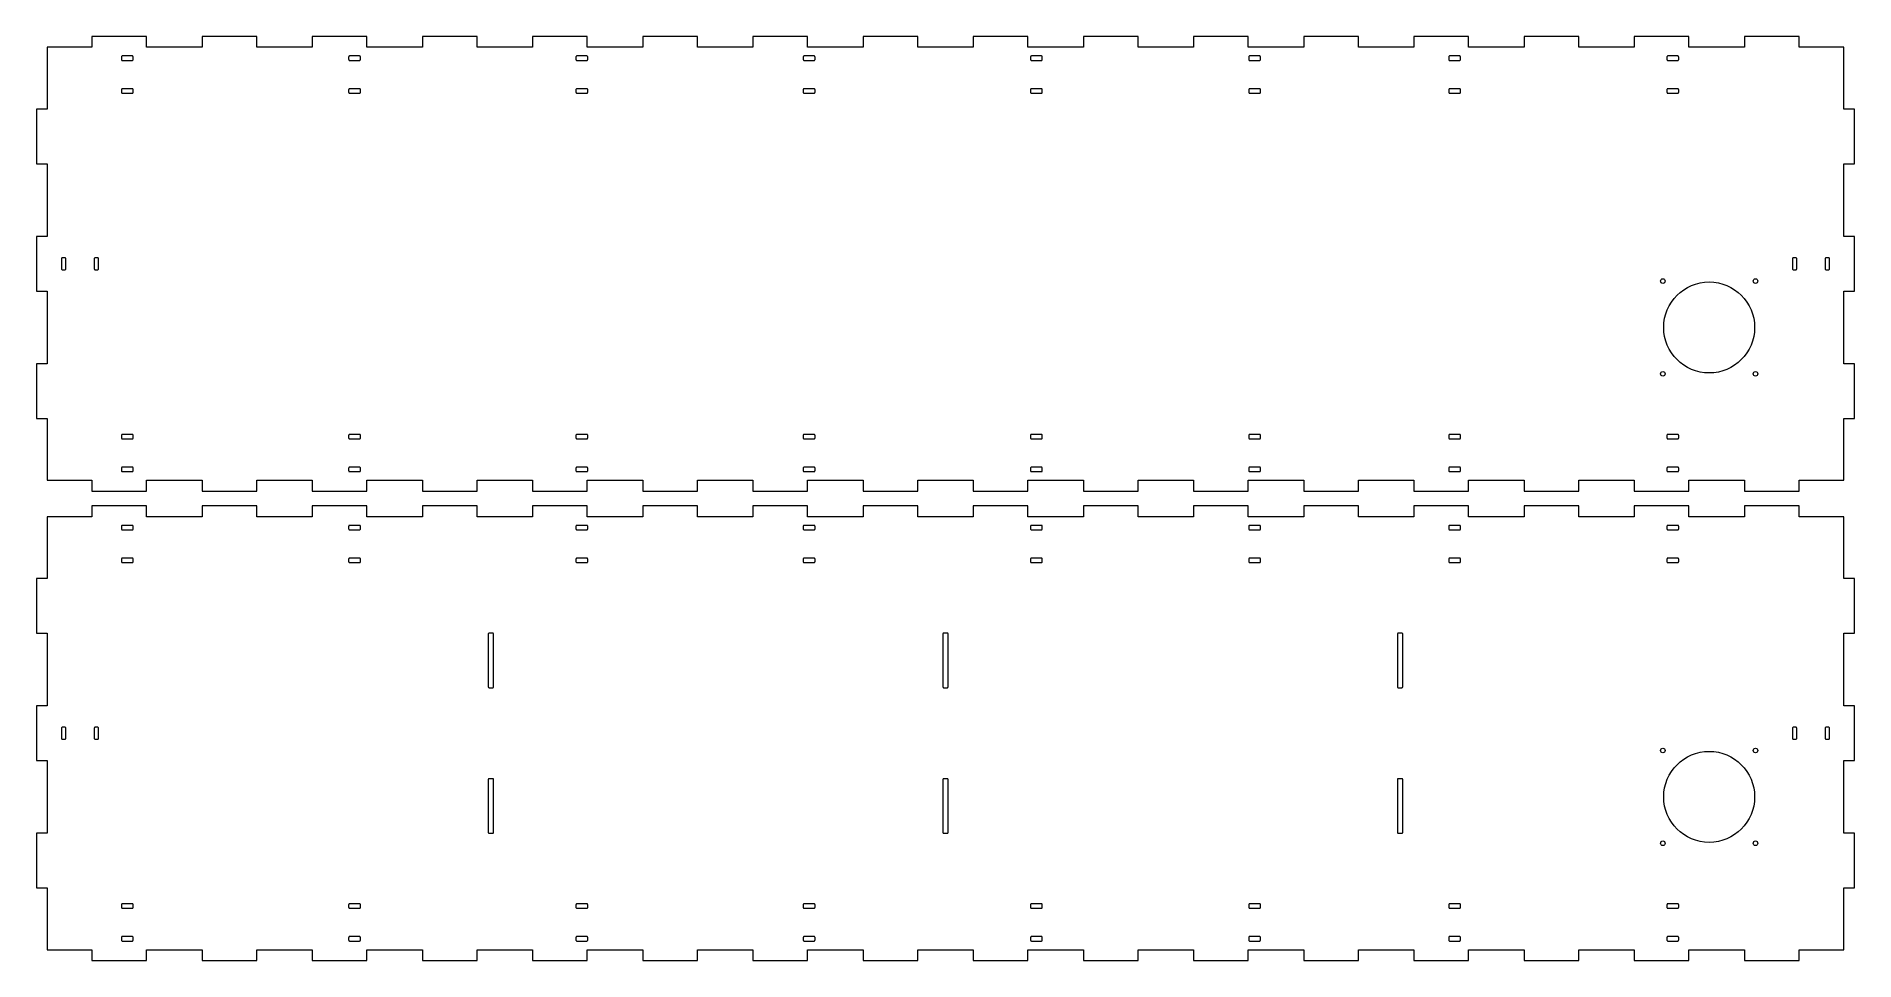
# Model space of a CAD drawing. Header units: millimetres. Extents: x 0 to 1000, y 0 to 508.
import ezdxf

# ---------------------------------------------------------------- set-up
doc = ezdxf.new("R2010")
doc.units = ezdxf.units.MM
doc.layers.add('CORTE', color=1, linetype='Continuous', lineweight=0)

msp = doc.modelspace()

# ---------------------------------------------------------------- linework, layer by layer
at = {"layer": 'CORTE'}
for points in [[(6, 264), (30.588235, 264), (30.588235, 258), (60.588235, 258), (60.588235, 264), (91.176471, 264), (91.176471, 258), (121.176471, 258), (121.176471, 264), (151.764706, 264), (151.764706, 258), (181.764706, 258), (181.764706, 264), (212.352941, 264), (212.352941, 258), (242.352941, 258), (242.352941, 264), (272.941176, 264), (272.941176, 258), (302.941176, 258), (302.941176, 264), (333.529412, 264), (333.529412, 258), (363.529412, 258), (363.529412, 264), (394.117647, 264), (394.117647, 258), (424.117647, 258), (424.117647, 264), (454.705882, 264), (454.705882, 258), (484.705882, 258), (484.705882, 264), (515.294118, 264), (515.294118, 258), (545.294118, 258), (545.294118, 264), (575.882353, 264), (575.882353, 258), (605.882353, 258), (605.882353, 264), (636.470588, 264), (636.470588, 258), (666.470588, 258), (666.470588, 264), (697.058824, 264), (697.058824, 258), (727.058824, 258), (727.058824, 264), (757.647059, 264), (757.647059, 258), (787.647059, 258), (787.647059, 264), (818.235294, 264), (818.235294, 258), (848.235294, 258), (848.235294, 264), (878.823529, 264), (878.823529, 258), (908.823529, 258), (908.823529, 264), (939.411765, 264), (939.411765, 258), (969.411765, 258), (969.411765, 264), (994, 264), (994, 298), (1000, 298), (1000, 328), (994, 328), (994, 368), (1000, 368), (1000, 398), (994, 398), (994, 438), (1000, 438), (1000, 468), (994, 468), (994, 502), (969.411765, 502), (969.411765, 508), (939.411765, 508), (939.411765, 502), (908.823529, 502), (908.823529, 508), (878.823529, 508), (878.823529, 502), (848.235294, 502), (848.235294, 508), (818.235294, 508), (818.235294, 502), (787.647059, 502), (787.647059, 508), (757.647059, 508), (757.647059, 502), (727.058824, 502), (727.058824, 508), (697.058824, 508), (697.058824, 502), (666.470588, 502), (666.470588, 508), (636.470588, 508), (636.470588, 502), (605.882353, 502), (605.882353, 508), (575.882353, 508), (575.882353, 502), (545.294118, 502), (545.294118, 508), (515.294118, 508), (515.294118, 502), (484.705882, 502), (484.705882, 508), (454.705882, 508), (454.705882, 502), (424.117647, 502), (424.117647, 508), (394.117647, 508), (394.117647, 502), (363.529412, 502), (363.529412, 508), (333.529412, 508), (333.529412, 502), (302.941176, 502), (302.941176, 508), (272.941176, 508), (272.941176, 502), (242.352941, 502), (242.352941, 508), (212.352941, 508), (212.352941, 502), (181.764706, 502), (181.764706, 508), (151.764706, 508), (151.764706, 502), (121.176471, 502), (121.176471, 508), (91.176471, 508), (91.176471, 502), (60.588235, 502), (60.588235, 508), (30.588235, 508), (30.588235, 502), (6, 502), (6, 468), (0, 468), (0, 438), (6, 438), (6, 398), (0, 398), (0, 368), (6, 368), (6, 328), (0, 328), (0, 298), (6, 298), (6, 264)], [(53.25, 496.65), (53.246227, 496.717179), (53.234957, 496.783513), (53.21633, 496.848167), (53.190581, 496.91033), (53.158035, 496.969219), (53.119099, 497.024094), (53.074264, 497.074264), (53.024094, 497.119099), (52.969219, 497.158035), (52.91033, 497.190581), (52.848167, 497.21633), (52.783513, 497.234957), (52.717179, 497.246227), (52.65, 497.25), (47.35, 497.25), (47.282821, 497.246227), (47.216487, 497.234957), (47.151833, 497.21633), (47.08967, 497.190581), (47.030781, 497.158035), (46.975906, 497.119099), (46.925736, 497.074264), (46.880901, 497.024094), (46.841965, 496.969219), (46.809419, 496.91033), (46.78367, 496.848167), (46.765043, 496.783513), (46.753773, 496.717179), (46.75, 496.65), (46.75, 495.35), (46.753773, 495.282821), (46.765043, 495.216487), (46.78367, 495.151833), (46.809419, 495.08967), (46.841965, 495.030781), (46.880901, 494.975906), (46.925736, 494.925736), (46.975906, 494.880901), (47.030781, 494.841965), (47.08967, 494.809419), (47.151833, 494.78367), (47.216487, 494.765043), (47.282821, 494.753773), (47.35, 494.75), (52.65, 494.75), (52.717179, 494.753773), (52.783513, 494.765043), (52.848167, 494.78367), (52.91033, 494.809419), (52.969219, 494.841965), (53.024094, 494.880901), (53.074264, 494.925736), (53.119099, 494.975906), (53.158035, 495.030781), (53.190581, 495.08967), (53.21633, 495.151833), (53.234957, 495.216487), (53.246227, 495.282821), (53.25, 495.35)], [(178.25, 496.65), (178.246227, 496.717179), (178.234957, 496.783513), (178.21633, 496.848167), (178.190581, 496.91033), (178.158035, 496.969219), (178.119099, 497.024094), (178.074264, 497.074264), (178.024094, 497.119099), (177.969219, 497.158035), (177.91033, 497.190581), (177.848167, 497.21633), (177.783513, 497.234957), (177.717179, 497.246227), (177.65, 497.25), (172.35, 497.25), (172.282821, 497.246227), (172.216487, 497.234957), (172.151833, 497.21633), (172.08967, 497.190581), (172.030781, 497.158035), (171.975906, 497.119099), (171.925736, 497.074264), (171.880901, 497.024094), (171.841965, 496.969219), (171.809419, 496.91033), (171.78367, 496.848167), (171.765043, 496.783513), (171.753773, 496.717179), (171.75, 496.65), (171.75, 495.35), (171.753773, 495.282821), (171.765043, 495.216487), (171.78367, 495.151833), (171.809419, 495.08967), (171.841965, 495.030781), (171.880901, 494.975906), (171.925736, 494.925736), (171.975906, 494.880901), (172.030781, 494.841965), (172.08967, 494.809419), (172.151833, 494.78367), (172.216487, 494.765043), (172.282821, 494.753773), (172.35, 494.75), (177.65, 494.75), (177.717179, 494.753773), (177.783513, 494.765043), (177.848167, 494.78367), (177.91033, 494.809419), (177.969219, 494.841965), (178.024094, 494.880901), (178.074264, 494.925736), (178.119099, 494.975906), (178.158035, 495.030781), (178.190581, 495.08967), (178.21633, 495.151833), (178.234957, 495.216487), (178.246227, 495.282821), (178.25, 495.35)], [(303.25, 496.65), (303.246227, 496.717179), (303.234957, 496.783513), (303.21633, 496.848167), (303.190581, 496.91033), (303.158035, 496.969219), (303.119099, 497.024094), (303.074264, 497.074264), (303.024094, 497.119099), (302.969219, 497.158035), (302.91033, 497.190581), (302.848167, 497.21633), (302.783513, 497.234957), (302.717179, 497.246227), (302.65, 497.25), (297.35, 497.25), (297.282821, 497.246227), (297.216487, 497.234957), (297.151833, 497.21633), (297.08967, 497.190581), (297.030781, 497.158035), (296.975906, 497.119099), (296.925736, 497.074264), (296.880901, 497.024094), (296.841965, 496.969219), (296.809419, 496.91033), (296.78367, 496.848167), (296.765043, 496.783513), (296.753773, 496.717179), (296.75, 496.65), (296.75, 495.35), (296.753773, 495.282821), (296.765043, 495.216487), (296.78367, 495.151833), (296.809419, 495.08967), (296.841965, 495.030781), (296.880901, 494.975906), (296.925736, 494.925736), (296.975906, 494.880901), (297.030781, 494.841965), (297.08967, 494.809419), (297.151833, 494.78367), (297.216487, 494.765043), (297.282821, 494.753773), (297.35, 494.75), (302.65, 494.75), (302.717179, 494.753773), (302.783513, 494.765043), (302.848167, 494.78367), (302.91033, 494.809419), (302.969219, 494.841965), (303.024094, 494.880901), (303.074264, 494.925736), (303.119099, 494.975906), (303.158035, 495.030781), (303.190581, 495.08967), (303.21633, 495.151833), (303.234957, 495.216487), (303.246227, 495.282821), (303.25, 495.35)], [(428.25, 496.65), (428.246227, 496.717179), (428.234957, 496.783513), (428.21633, 496.848167), (428.190581, 496.91033), (428.158035, 496.969219), (428.119099, 497.024094), (428.074264, 497.074264), (428.024094, 497.119099), (427.969219, 497.158035), (427.91033, 497.190581), (427.848167, 497.21633), (427.783513, 497.234957), (427.717179, 497.246227), (427.65, 497.25), (422.35, 497.25), (422.282821, 497.246227), (422.216487, 497.234957), (422.151833, 497.21633), (422.08967, 497.190581), (422.030781, 497.158035), (421.975906, 497.119099), (421.925736, 497.074264), (421.880901, 497.024094), (421.841965, 496.969219), (421.809419, 496.91033), (421.78367, 496.848167), (421.765043, 496.783513), (421.753773, 496.717179), (421.75, 496.65), (421.75, 495.35), (421.753773, 495.282821), (421.765043, 495.216487), (421.78367, 495.151833), (421.809419, 495.08967), (421.841965, 495.030781), (421.880901, 494.975906), (421.925736, 494.925736), (421.975906, 494.880901), (422.030781, 494.841965), (422.08967, 494.809419), (422.151833, 494.78367), (422.216487, 494.765043), (422.282821, 494.753773), (422.35, 494.75), (427.65, 494.75), (427.717179, 494.753773), (427.783513, 494.765043), (427.848167, 494.78367), (427.91033, 494.809419), (427.969219, 494.841965), (428.024094, 494.880901), (428.074264, 494.925736), (428.119099, 494.975906), (428.158035, 495.030781), (428.190581, 495.08967), (428.21633, 495.151833), (428.234957, 495.216487), (428.246227, 495.282821), (428.25, 495.35)], [(553.25, 496.65), (553.246227, 496.717179), (553.234957, 496.783513), (553.21633, 496.848167), (553.190581, 496.91033), (553.158035, 496.969219), (553.119099, 497.024094), (553.074264, 497.074264), (553.024094, 497.119099), (552.969219, 497.158035), (552.91033, 497.190581), (552.848167, 497.21633), (552.783513, 497.234957), (552.717179, 497.246227), (552.65, 497.25), (547.35, 497.25), (547.282821, 497.246227), (547.216487, 497.234957), (547.151833, 497.21633), (547.08967, 497.190581), (547.030781, 497.158035), (546.975906, 497.119099), (546.925736, 497.074264), (546.880901, 497.024094), (546.841965, 496.969219), (546.809419, 496.91033), (546.78367, 496.848167), (546.765043, 496.783513), (546.753773, 496.717179), (546.75, 496.65), (546.75, 495.35), (546.753773, 495.282821), (546.765043, 495.216487), (546.78367, 495.151833), (546.809419, 495.08967), (546.841965, 495.030781), (546.880901, 494.975906), (546.925736, 494.925736), (546.975906, 494.880901), (547.030781, 494.841965), (547.08967, 494.809419), (547.151833, 494.78367), (547.216487, 494.765043), (547.282821, 494.753773), (547.35, 494.75), (552.65, 494.75), (552.717179, 494.753773), (552.783513, 494.765043), (552.848167, 494.78367), (552.91033, 494.809419), (552.969219, 494.841965), (553.024094, 494.880901), (553.074264, 494.925736), (553.119099, 494.975906), (553.158035, 495.030781), (553.190581, 495.08967), (553.21633, 495.151833), (553.234957, 495.216487), (553.246227, 495.282821), (553.25, 495.35)], [(673.25, 496.65), (673.246227, 496.717179), (673.234957, 496.783513), (673.21633, 496.848167), (673.190581, 496.91033), (673.158035, 496.969219), (673.119099, 497.024094), (673.074264, 497.074264), (673.024094, 497.119099), (672.969219, 497.158035), (672.91033, 497.190581), (672.848167, 497.21633), (672.783513, 497.234957), (672.717179, 497.246227), (672.65, 497.25), (667.35, 497.25), (667.282821, 497.246227), (667.216487, 497.234957), (667.151833, 497.21633), (667.08967, 497.190581), (667.030781, 497.158035), (666.975906, 497.119099), (666.925736, 497.074264), (666.880901, 497.024094), (666.841965, 496.969219), (666.809419, 496.91033), (666.78367, 496.848167), (666.765043, 496.783513), (666.753773, 496.717179), (666.75, 496.65), (666.75, 495.35), (666.753773, 495.282821), (666.765043, 495.216487), (666.78367, 495.151833), (666.809419, 495.08967), (666.841965, 495.030781), (666.880901, 494.975906), (666.925736, 494.925736), (666.975906, 494.880901), (667.030781, 494.841965), (667.08967, 494.809419), (667.151833, 494.78367), (667.216487, 494.765043), (667.282821, 494.753773), (667.35, 494.75), (672.65, 494.75), (672.717179, 494.753773), (672.783513, 494.765043), (672.848167, 494.78367), (672.91033, 494.809419), (672.969219, 494.841965), (673.024094, 494.880901), (673.074264, 494.925736), (673.119099, 494.975906), (673.158035, 495.030781), (673.190581, 495.08967), (673.21633, 495.151833), (673.234957, 495.216487), (673.246227, 495.282821), (673.25, 495.35)], [(783.25, 496.65), (783.246227, 496.717179), (783.234957, 496.783513), (783.21633, 496.848167), (783.190581, 496.91033), (783.158035, 496.969219), (783.119099, 497.024094), (783.074264, 497.074264), (783.024094, 497.119099), (782.969219, 497.158035), (782.91033, 497.190581), (782.848167, 497.21633), (782.783513, 497.234957), (782.717179, 497.246227), (782.65, 497.25), (777.35, 497.25), (777.282821, 497.246227), (777.216487, 497.234957), (777.151833, 497.21633), (777.08967, 497.190581), (777.030781, 497.158035), (776.975906, 497.119099), (776.925736, 497.074264), (776.880901, 497.024094), (776.841965, 496.969219), (776.809419, 496.91033), (776.78367, 496.848167), (776.765043, 496.783513), (776.753773, 496.717179), (776.75, 496.65), (776.75, 495.35), (776.753773, 495.282821), (776.765043, 495.216487), (776.78367, 495.151833), (776.809419, 495.08967), (776.841965, 495.030781), (776.880901, 494.975906), (776.925736, 494.925736), (776.975906, 494.880901), (777.030781, 494.841965), (777.08967, 494.809419), (777.151833, 494.78367), (777.216487, 494.765043), (777.282821, 494.753773), (777.35, 494.75), (782.65, 494.75), (782.717179, 494.753773), (782.783513, 494.765043), (782.848167, 494.78367), (782.91033, 494.809419), (782.969219, 494.841965), (783.024094, 494.880901), (783.074264, 494.925736), (783.119099, 494.975906), (783.158035, 495.030781), (783.190581, 495.08967), (783.21633, 495.151833), (783.234957, 495.216487), (783.246227, 495.282821), (783.25, 495.35)], [(903.25, 496.65), (903.246227, 496.717179), (903.234957, 496.783513), (903.21633, 496.848167), (903.190581, 496.91033), (903.158035, 496.969219), (903.119099, 497.024094), (903.074264, 497.074264), (903.024094, 497.119099), (902.969219, 497.158035), (902.91033, 497.190581), (902.848167, 497.21633), (902.783513, 497.234957), (902.717179, 497.246227), (902.65, 497.25), (897.35, 497.25), (897.282821, 497.246227), (897.216487, 497.234957), (897.151833, 497.21633), (897.08967, 497.190581), (897.030781, 497.158035), (896.975906, 497.119099), (896.925736, 497.074264), (896.880901, 497.024094), (896.841965, 496.969219), (896.809419, 496.91033), (896.78367, 496.848167), (896.765043, 496.783513), (896.753773, 496.717179), (896.75, 496.65), (896.75, 495.35), (896.753773, 495.282821), (896.765043, 495.216487), (896.78367, 495.151833), (896.809419, 495.08967), (896.841965, 495.030781), (896.880901, 494.975906), (896.925736, 494.925736), (896.975906, 494.880901), (897.030781, 494.841965), (897.08967, 494.809419), (897.151833, 494.78367), (897.216487, 494.765043), (897.282821, 494.753773), (897.35, 494.75), (902.65, 494.75), (902.717179, 494.753773), (902.783513, 494.765043), (902.848167, 494.78367), (902.91033, 494.809419), (902.969219, 494.841965), (903.024094, 494.880901), (903.074264, 494.925736), (903.119099, 494.975906), (903.158035, 495.030781), (903.190581, 495.08967), (903.21633, 495.151833), (903.234957, 495.216487), (903.246227, 495.282821), (903.25, 495.35)], [(53.25, 478.65), (53.246227, 478.717179), (53.234957, 478.783513), (53.21633, 478.848167), (53.190581, 478.91033), (53.158035, 478.969219), (53.119099, 479.024094), (53.074264, 479.074264), (53.024094, 479.119099), (52.969219, 479.158035), (52.91033, 479.190581), (52.848167, 479.21633), (52.783513, 479.234957), (52.717179, 479.246227), (52.65, 479.25), (47.35, 479.25), (47.282821, 479.246227), (47.216487, 479.234957), (47.151833, 479.21633), (47.08967, 479.190581), (47.030781, 479.158035), (46.975906, 479.119099), (46.925736, 479.074264), (46.880901, 479.024094), (46.841965, 478.969219), (46.809419, 478.91033), (46.78367, 478.848167), (46.765043, 478.783513), (46.753773, 478.717179), (46.75, 478.65), (46.75, 477.35), (46.753773, 477.282821), (46.765043, 477.216487), (46.78367, 477.151833), (46.809419, 477.08967), (46.841965, 477.030781), (46.880901, 476.975906), (46.925736, 476.925736), (46.975906, 476.880901), (47.030781, 476.841965), (47.08967, 476.809419), (47.151833, 476.78367), (47.216487, 476.765043), (47.282821, 476.753773), (47.35, 476.75), (52.65, 476.75), (52.717179, 476.753773), (52.783513, 476.765043), (52.848167, 476.78367), (52.91033, 476.809419), (52.969219, 476.841965), (53.024094, 476.880901), (53.074264, 476.925736), (53.119099, 476.975906), (53.158035, 477.030781), (53.190581, 477.08967), (53.21633, 477.151833), (53.234957, 477.216487), (53.246227, 477.282821), (53.25, 477.35)], [(178.25, 478.65), (178.246227, 478.717179), (178.234957, 478.783513), (178.21633, 478.848167), (178.190581, 478.91033), (178.158035, 478.969219), (178.119099, 479.024094), (178.074264, 479.074264), (178.024094, 479.119099), (177.969219, 479.158035), (177.91033, 479.190581), (177.848167, 479.21633), (177.783513, 479.234957), (177.717179, 479.246227), (177.65, 479.25), (172.35, 479.25), (172.282821, 479.246227), (172.216487, 479.234957), (172.151833, 479.21633), (172.08967, 479.190581), (172.030781, 479.158035), (171.975906, 479.119099), (171.925736, 479.074264), (171.880901, 479.024094), (171.841965, 478.969219), (171.809419, 478.91033), (171.78367, 478.848167), (171.765043, 478.783513), (171.753773, 478.717179), (171.75, 478.65), (171.75, 477.35), (171.753773, 477.282821), (171.765043, 477.216487), (171.78367, 477.151833), (171.809419, 477.08967), (171.841965, 477.030781), (171.880901, 476.975906), (171.925736, 476.925736), (171.975906, 476.880901), (172.030781, 476.841965), (172.08967, 476.809419), (172.151833, 476.78367), (172.216487, 476.765043), (172.282821, 476.753773), (172.35, 476.75), (177.65, 476.75), (177.717179, 476.753773), (177.783513, 476.765043), (177.848167, 476.78367), (177.91033, 476.809419), (177.969219, 476.841965), (178.024094, 476.880901), (178.074264, 476.925736), (178.119099, 476.975906), (178.158035, 477.030781), (178.190581, 477.08967), (178.21633, 477.151833), (178.234957, 477.216487), (178.246227, 477.282821), (178.25, 477.35)], [(303.25, 478.65), (303.246227, 478.717179), (303.234957, 478.783513), (303.21633, 478.848167), (303.190581, 478.91033), (303.158035, 478.969219), (303.119099, 479.024094), (303.074264, 479.074264), (303.024094, 479.119099), (302.969219, 479.158035), (302.91033, 479.190581), (302.848167, 479.21633), (302.783513, 479.234957), (302.717179, 479.246227), (302.65, 479.25), (297.35, 479.25), (297.282821, 479.246227), (297.216487, 479.234957), (297.151833, 479.21633), (297.08967, 479.190581), (297.030781, 479.158035), (296.975906, 479.119099), (296.925736, 479.074264), (296.880901, 479.024094), (296.841965, 478.969219), (296.809419, 478.91033), (296.78367, 478.848167), (296.765043, 478.783513), (296.753773, 478.717179), (296.75, 478.65), (296.75, 477.35), (296.753773, 477.282821), (296.765043, 477.216487), (296.78367, 477.151833), (296.809419, 477.08967), (296.841965, 477.030781), (296.880901, 476.975906), (296.925736, 476.925736), (296.975906, 476.880901), (297.030781, 476.841965), (297.08967, 476.809419), (297.151833, 476.78367), (297.216487, 476.765043), (297.282821, 476.753773), (297.35, 476.75), (302.65, 476.75), (302.717179, 476.753773), (302.783513, 476.765043), (302.848167, 476.78367), (302.91033, 476.809419), (302.969219, 476.841965), (303.024094, 476.880901), (303.074264, 476.925736), (303.119099, 476.975906), (303.158035, 477.030781), (303.190581, 477.08967), (303.21633, 477.151833), (303.234957, 477.216487), (303.246227, 477.282821), (303.25, 477.35)], [(428.25, 478.65), (428.246227, 478.717179), (428.234957, 478.783513), (428.21633, 478.848167), (428.190581, 478.91033), (428.158035, 478.969219), (428.119099, 479.024094), (428.074264, 479.074264), (428.024094, 479.119099), (427.969219, 479.158035), (427.91033, 479.190581), (427.848167, 479.21633), (427.783513, 479.234957), (427.717179, 479.246227), (427.65, 479.25), (422.35, 479.25), (422.282821, 479.246227), (422.216487, 479.234957), (422.151833, 479.21633), (422.08967, 479.190581), (422.030781, 479.158035), (421.975906, 479.119099), (421.925736, 479.074264), (421.880901, 479.024094), (421.841965, 478.969219), (421.809419, 478.91033), (421.78367, 478.848167), (421.765043, 478.783513), (421.753773, 478.717179), (421.75, 478.65), (421.75, 477.35), (421.753773, 477.282821), (421.765043, 477.216487), (421.78367, 477.151833), (421.809419, 477.08967), (421.841965, 477.030781), (421.880901, 476.975906), (421.925736, 476.925736), (421.975906, 476.880901), (422.030781, 476.841965), (422.08967, 476.809419), (422.151833, 476.78367), (422.216487, 476.765043), (422.282821, 476.753773), (422.35, 476.75), (427.65, 476.75), (427.717179, 476.753773), (427.783513, 476.765043), (427.848167, 476.78367), (427.91033, 476.809419), (427.969219, 476.841965), (428.024094, 476.880901), (428.074264, 476.925736), (428.119099, 476.975906), (428.158035, 477.030781), (428.190581, 477.08967), (428.21633, 477.151833), (428.234957, 477.216487), (428.246227, 477.282821), (428.25, 477.35)], [(553.25, 478.65), (553.246227, 478.717179), (553.234957, 478.783513), (553.21633, 478.848167), (553.190581, 478.91033), (553.158035, 478.969219), (553.119099, 479.024094), (553.074264, 479.074264), (553.024094, 479.119099), (552.969219, 479.158035), (552.91033, 479.190581), (552.848167, 479.21633), (552.783513, 479.234957), (552.717179, 479.246227), (552.65, 479.25), (547.35, 479.25), (547.282821, 479.246227), (547.216487, 479.234957), (547.151833, 479.21633), (547.08967, 479.190581), (547.030781, 479.158035), (546.975906, 479.119099), (546.925736, 479.074264), (546.880901, 479.024094), (546.841965, 478.969219), (546.809419, 478.91033), (546.78367, 478.848167), (546.765043, 478.783513), (546.753773, 478.717179), (546.75, 478.65), (546.75, 477.35), (546.753773, 477.282821), (546.765043, 477.216487), (546.78367, 477.151833), (546.809419, 477.08967), (546.841965, 477.030781), (546.880901, 476.975906), (546.925736, 476.925736), (546.975906, 476.880901), (547.030781, 476.841965), (547.08967, 476.809419), (547.151833, 476.78367), (547.216487, 476.765043), (547.282821, 476.753773), (547.35, 476.75), (552.65, 476.75), (552.717179, 476.753773), (552.783513, 476.765043), (552.848167, 476.78367), (552.91033, 476.809419), (552.969219, 476.841965), (553.024094, 476.880901), (553.074264, 476.925736), (553.119099, 476.975906), (553.158035, 477.030781), (553.190581, 477.08967), (553.21633, 477.151833), (553.234957, 477.216487), (553.246227, 477.282821), (553.25, 477.35)], [(673.25, 478.65), (673.246227, 478.717179), (673.234957, 478.783513), (673.21633, 478.848167), (673.190581, 478.91033), (673.158035, 478.969219), (673.119099, 479.024094), (673.074264, 479.074264), (673.024094, 479.119099), (672.969219, 479.158035), (672.91033, 479.190581), (672.848167, 479.21633), (672.783513, 479.234957), (672.717179, 479.246227), (672.65, 479.25), (667.35, 479.25), (667.282821, 479.246227), (667.216487, 479.234957), (667.151833, 479.21633), (667.08967, 479.190581), (667.030781, 479.158035), (666.975906, 479.119099), (666.925736, 479.074264), (666.880901, 479.024094), (666.841965, 478.969219), (666.809419, 478.91033), (666.78367, 478.848167), (666.765043, 478.783513), (666.753773, 478.717179), (666.75, 478.65), (666.75, 477.35), (666.753773, 477.282821), (666.765043, 477.216487), (666.78367, 477.151833), (666.809419, 477.08967), (666.841965, 477.030781), (666.880901, 476.975906), (666.925736, 476.925736), (666.975906, 476.880901), (667.030781, 476.841965), (667.08967, 476.809419), (667.151833, 476.78367), (667.216487, 476.765043), (667.282821, 476.753773), (667.35, 476.75), (672.65, 476.75), (672.717179, 476.753773), (672.783513, 476.765043), (672.848167, 476.78367), (672.91033, 476.809419), (672.969219, 476.841965), (673.024094, 476.880901), (673.074264, 476.925736), (673.119099, 476.975906), (673.158035, 477.030781), (673.190581, 477.08967), (673.21633, 477.151833), (673.234957, 477.216487), (673.246227, 477.282821), (673.25, 477.35)], [(783.25, 478.65), (783.246227, 478.717179), (783.234957, 478.783513), (783.21633, 478.848167), (783.190581, 478.91033), (783.158035, 478.969219), (783.119099, 479.024094), (783.074264, 479.074264), (783.024094, 479.119099), (782.969219, 479.158035), (782.91033, 479.190581), (782.848167, 479.21633), (782.783513, 479.234957), (782.717179, 479.246227), (782.65, 479.25), (777.35, 479.25), (777.282821, 479.246227), (777.216487, 479.234957), (777.151833, 479.21633), (777.08967, 479.190581), (777.030781, 479.158035), (776.975906, 479.119099), (776.925736, 479.074264), (776.880901, 479.024094), (776.841965, 478.969219), (776.809419, 478.91033), (776.78367, 478.848167), (776.765043, 478.783513), (776.753773, 478.717179), (776.75, 478.65), (776.75, 477.35), (776.753773, 477.282821), (776.765043, 477.216487), (776.78367, 477.151833), (776.809419, 477.08967), (776.841965, 477.030781), (776.880901, 476.975906), (776.925736, 476.925736), (776.975906, 476.880901), (777.030781, 476.841965), (777.08967, 476.809419), (777.151833, 476.78367), (777.216487, 476.765043), (777.282821, 476.753773), (777.35, 476.75), (782.65, 476.75), (782.717179, 476.753773), (782.783513, 476.765043), (782.848167, 476.78367), (782.91033, 476.809419), (782.969219, 476.841965), (783.024094, 476.880901), (783.074264, 476.925736), (783.119099, 476.975906), (783.158035, 477.030781), (783.190581, 477.08967), (783.21633, 477.151833), (783.234957, 477.216487), (783.246227, 477.282821), (783.25, 477.35)], [(903.25, 478.65), (903.246227, 478.717179), (903.234957, 478.783513), (903.21633, 478.848167), (903.190581, 478.91033), (903.158035, 478.969219), (903.119099, 479.024094), (903.074264, 479.074264), (903.024094, 479.119099), (902.969219, 479.158035), (902.91033, 479.190581), (902.848167, 479.21633), (902.783513, 479.234957), (902.717179, 479.246227), (902.65, 479.25), (897.35, 479.25), (897.282821, 479.246227), (897.216487, 479.234957), (897.151833, 479.21633), (897.08967, 479.190581), (897.030781, 479.158035), (896.975906, 479.119099), (896.925736, 479.074264), (896.880901, 479.024094), (896.841965, 478.969219), (896.809419, 478.91033), (896.78367, 478.848167), (896.765043, 478.783513), (896.753773, 478.717179), (896.75, 478.65), (896.75, 477.35), (896.753773, 477.282821), (896.765043, 477.216487), (896.78367, 477.151833), (896.809419, 477.08967), (896.841965, 477.030781), (896.880901, 476.975906), (896.925736, 476.925736), (896.975906, 476.880901), (897.030781, 476.841965), (897.08967, 476.809419), (897.151833, 476.78367), (897.216487, 476.765043), (897.282821, 476.753773), (897.35, 476.75), (902.65, 476.75), (902.717179, 476.753773), (902.783513, 476.765043), (902.848167, 476.78367), (902.91033, 476.809419), (902.969219, 476.841965), (903.024094, 476.880901), (903.074264, 476.925736), (903.119099, 476.975906), (903.158035, 477.030781), (903.190581, 477.08967), (903.21633, 477.151833), (903.234957, 477.216487), (903.246227, 477.282821), (903.25, 477.35)], [(16.25, 385.65), (16.246227, 385.717179), (16.234957, 385.783513), (16.21633, 385.848167), (16.190581, 385.91033), (16.158035, 385.969219), (16.119099, 386.024094), (16.074264, 386.074264), (16.024094, 386.119099), (15.969219, 386.158035), (15.91033, 386.190581), (15.848167, 386.21633), (15.783513, 386.234957), (15.717179, 386.246227), (15.65, 386.25), (14.35, 386.25), (14.282821, 386.246227), (14.216487, 386.234957), (14.151833, 386.21633), (14.08967, 386.190581), (14.030781, 386.158035), (13.975906, 386.119099), (13.925736, 386.074264), (13.880901, 386.024094), (13.841965, 385.969219), (13.809419, 385.91033), (13.78367, 385.848167), (13.765043, 385.783513), (13.753773, 385.717179), (13.75, 385.65), (13.75, 380.35), (13.753773, 380.282821), (13.765043, 380.216487), (13.78367, 380.151833), (13.809419, 380.08967), (13.841965, 380.030781), (13.880901, 379.975906), (13.925736, 379.925736), (13.975906, 379.880901), (14.030781, 379.841965), (14.08967, 379.809419), (14.151833, 379.78367), (14.216487, 379.765043), (14.282821, 379.753773), (14.35, 379.75), (15.65, 379.75), (15.717179, 379.753773), (15.783513, 379.765043), (15.848167, 379.78367), (15.91033, 379.809419), (15.969219, 379.841965), (16.024094, 379.880901), (16.074264, 379.925736), (16.119099, 379.975906), (16.158035, 380.030781), (16.190581, 380.08967), (16.21633, 380.151833), (16.234957, 380.216487), (16.246227, 380.282821), (16.25, 380.35)], [(34.25, 385.65), (34.246227, 385.717179), (34.234957, 385.783513), (34.21633, 385.848167), (34.190581, 385.91033), (34.158035, 385.969219), (34.119099, 386.024094), (34.074264, 386.074264), (34.024094, 386.119099), (33.969219, 386.158035), (33.91033, 386.190581), (33.848167, 386.21633), (33.783513, 386.234957), (33.717179, 386.246227), (33.65, 386.25), (32.35, 386.25), (32.282821, 386.246227), (32.216487, 386.234957), (32.151833, 386.21633), (32.08967, 386.190581), (32.030781, 386.158035), (31.975906, 386.119099), (31.925736, 386.074264), (31.880901, 386.024094), (31.841965, 385.969219), (31.809419, 385.91033), (31.78367, 385.848167), (31.765043, 385.783513), (31.753773, 385.717179), (31.75, 385.65), (31.75, 380.35), (31.753773, 380.282821), (31.765043, 380.216487), (31.78367, 380.151833), (31.809419, 380.08967), (31.841965, 380.030781), (31.880901, 379.975906), (31.925736, 379.925736), (31.975906, 379.880901), (32.030781, 379.841965), (32.08967, 379.809419), (32.151833, 379.78367), (32.216487, 379.765043), (32.282821, 379.753773), (32.35, 379.75), (33.65, 379.75), (33.717179, 379.753773), (33.783513, 379.765043), (33.848167, 379.78367), (33.91033, 379.809419), (33.969219, 379.841965), (34.024094, 379.880901), (34.074264, 379.925736), (34.119099, 379.975906), (34.158035, 380.030781), (34.190581, 380.08967), (34.21633, 380.151833), (34.234957, 380.216487), (34.246227, 380.282821), (34.25, 380.35)], [(968.25, 385.65), (968.246227, 385.717179), (968.234957, 385.783513), (968.21633, 385.848167), (968.190581, 385.91033), (968.158035, 385.969219), (968.119099, 386.024094), (968.074264, 386.074264), (968.024094, 386.119099), (967.969219, 386.158035), (967.91033, 386.190581), (967.848167, 386.21633), (967.783513, 386.234957), (967.717179, 386.246227), (967.65, 386.25), (966.35, 386.25), (966.282821, 386.246227), (966.216487, 386.234957), (966.151833, 386.21633), (966.08967, 386.190581), (966.030781, 386.158035), (965.975906, 386.119099), (965.925736, 386.074264), (965.880901, 386.024094), (965.841965, 385.969219), (965.809419, 385.91033), (965.78367, 385.848167), (965.765043, 385.783513), (965.753773, 385.717179), (965.75, 385.65), (965.75, 380.35), (965.753773, 380.282821), (965.765043, 380.216487), (965.78367, 380.151833), (965.809419, 380.08967), (965.841965, 380.030781), (965.880901, 379.975906), (965.925736, 379.925736), (965.975906, 379.880901), (966.030781, 379.841965), (966.08967, 379.809419), (966.151833, 379.78367), (966.216487, 379.765043), (966.282821, 379.753773), (966.35, 379.75), (967.65, 379.75), (967.717179, 379.753773), (967.783513, 379.765043), (967.848167, 379.78367), (967.91033, 379.809419), (967.969219, 379.841965), (968.024094, 379.880901), (968.074264, 379.925736), (968.119099, 379.975906), (968.158035, 380.030781), (968.190581, 380.08967), (968.21633, 380.151833), (968.234957, 380.216487), (968.246227, 380.282821), (968.25, 380.35)], [(986.25, 385.65), (986.246227, 385.717179), (986.234957, 385.783513), (986.21633, 385.848167), (986.190581, 385.91033), (986.158035, 385.969219), (986.119099, 386.024094), (986.074264, 386.074264), (986.024094, 386.119099), (985.969219, 386.158035), (985.91033, 386.190581), (985.848167, 386.21633), (985.783513, 386.234957), (985.717179, 386.246227), (985.65, 386.25), (984.35, 386.25), (984.282821, 386.246227), (984.216487, 386.234957), (984.151833, 386.21633), (984.08967, 386.190581), (984.030781, 386.158035), (983.975906, 386.119099), (983.925736, 386.074264), (983.880901, 386.024094), (983.841965, 385.969219), (983.809419, 385.91033), (983.78367, 385.848167), (983.765043, 385.783513), (983.753773, 385.717179), (983.75, 385.65), (983.75, 380.35), (983.753773, 380.282821), (983.765043, 380.216487), (983.78367, 380.151833), (983.809419, 380.08967), (983.841965, 380.030781), (983.880901, 379.975906), (983.925736, 379.925736), (983.975906, 379.880901), (984.030781, 379.841965), (984.08967, 379.809419), (984.151833, 379.78367), (984.216487, 379.765043), (984.282821, 379.753773), (984.35, 379.75), (985.65, 379.75), (985.717179, 379.753773), (985.783513, 379.765043), (985.848167, 379.78367), (985.91033, 379.809419), (985.969219, 379.841965), (986.024094, 379.880901), (986.074264, 379.925736), (986.119099, 379.975906), (986.158035, 380.030781), (986.190581, 380.08967), (986.21633, 380.151833), (986.234957, 380.216487), (986.246227, 380.282821), (986.25, 380.35)], [(53.25, 288.65), (53.246227, 288.717179), (53.234957, 288.783513), (53.21633, 288.848167), (53.190581, 288.91033), (53.158035, 288.969219), (53.119099, 289.024094), (53.074264, 289.074264), (53.024094, 289.119099), (52.969219, 289.158035), (52.91033, 289.190581), (52.848167, 289.21633), (52.783513, 289.234957), (52.717179, 289.246227), (52.65, 289.25), (47.35, 289.25), (47.282821, 289.246227), (47.216487, 289.234957), (47.151833, 289.21633), (47.08967, 289.190581), (47.030781, 289.158035), (46.975906, 289.119099), (46.925736, 289.074264), (46.880901, 289.024094), (46.841965, 288.969219), (46.809419, 288.91033), (46.78367, 288.848167), (46.765043, 288.783513), (46.753773, 288.717179), (46.75, 288.65), (46.75, 287.35), (46.753773, 287.282821), (46.765043, 287.216487), (46.78367, 287.151833), (46.809419, 287.08967), (46.841965, 287.030781), (46.880901, 286.975906), (46.925736, 286.925736), (46.975906, 286.880901), (47.030781, 286.841965), (47.08967, 286.809419), (47.151833, 286.78367), (47.216487, 286.765043), (47.282821, 286.753773), (47.35, 286.75), (52.65, 286.75), (52.717179, 286.753773), (52.783513, 286.765043), (52.848167, 286.78367), (52.91033, 286.809419), (52.969219, 286.841965), (53.024094, 286.880901), (53.074264, 286.925736), (53.119099, 286.975906), (53.158035, 287.030781), (53.190581, 287.08967), (53.21633, 287.151833), (53.234957, 287.216487), (53.246227, 287.282821), (53.25, 287.35)], [(178.25, 288.65), (178.246227, 288.717179), (178.234957, 288.783513), (178.21633, 288.848167), (178.190581, 288.91033), (178.158035, 288.969219), (178.119099, 289.024094), (178.074264, 289.074264), (178.024094, 289.119099), (177.969219, 289.158035), (177.91033, 289.190581), (177.848167, 289.21633), (177.783513, 289.234957), (177.717179, 289.246227), (177.65, 289.25), (172.35, 289.25), (172.282821, 289.246227), (172.216487, 289.234957), (172.151833, 289.21633), (172.08967, 289.190581), (172.030781, 289.158035), (171.975906, 289.119099), (171.925736, 289.074264), (171.880901, 289.024094), (171.841965, 288.969219), (171.809419, 288.91033), (171.78367, 288.848167), (171.765043, 288.783513), (171.753773, 288.717179), (171.75, 288.65), (171.75, 287.35), (171.753773, 287.282821), (171.765043, 287.216487), (171.78367, 287.151833), (171.809419, 287.08967), (171.841965, 287.030781), (171.880901, 286.975906), (171.925736, 286.925736), (171.975906, 286.880901), (172.030781, 286.841965), (172.08967, 286.809419), (172.151833, 286.78367), (172.216487, 286.765043), (172.282821, 286.753773), (172.35, 286.75), (177.65, 286.75), (177.717179, 286.753773), (177.783513, 286.765043), (177.848167, 286.78367), (177.91033, 286.809419), (177.969219, 286.841965), (178.024094, 286.880901), (178.074264, 286.925736), (178.119099, 286.975906), (178.158035, 287.030781), (178.190581, 287.08967), (178.21633, 287.151833), (178.234957, 287.216487), (178.246227, 287.282821), (178.25, 287.35)], [(303.25, 288.65), (303.246227, 288.717179), (303.234957, 288.783513), (303.21633, 288.848167), (303.190581, 288.91033), (303.158035, 288.969219), (303.119099, 289.024094), (303.074264, 289.074264), (303.024094, 289.119099), (302.969219, 289.158035), (302.91033, 289.190581), (302.848167, 289.21633), (302.783513, 289.234957), (302.717179, 289.246227), (302.65, 289.25), (297.35, 289.25), (297.282821, 289.246227), (297.216487, 289.234957), (297.151833, 289.21633), (297.08967, 289.190581), (297.030781, 289.158035), (296.975906, 289.119099), (296.925736, 289.074264), (296.880901, 289.024094), (296.841965, 288.969219), (296.809419, 288.91033), (296.78367, 288.848167), (296.765043, 288.783513), (296.753773, 288.717179), (296.75, 288.65), (296.75, 287.35), (296.753773, 287.282821), (296.765043, 287.216487), (296.78367, 287.151833), (296.809419, 287.08967), (296.841965, 287.030781), (296.880901, 286.975906), (296.925736, 286.925736), (296.975906, 286.880901), (297.030781, 286.841965), (297.08967, 286.809419), (297.151833, 286.78367), (297.216487, 286.765043), (297.282821, 286.753773), (297.35, 286.75), (302.65, 286.75), (302.717179, 286.753773), (302.783513, 286.765043), (302.848167, 286.78367), (302.91033, 286.809419), (302.969219, 286.841965), (303.024094, 286.880901), (303.074264, 286.925736), (303.119099, 286.975906), (303.158035, 287.030781), (303.190581, 287.08967), (303.21633, 287.151833), (303.234957, 287.216487), (303.246227, 287.282821), (303.25, 287.35)], [(428.25, 288.65), (428.246227, 288.717179), (428.234957, 288.783513), (428.21633, 288.848167), (428.190581, 288.91033), (428.158035, 288.969219), (428.119099, 289.024094), (428.074264, 289.074264), (428.024094, 289.119099), (427.969219, 289.158035), (427.91033, 289.190581), (427.848167, 289.21633), (427.783513, 289.234957), (427.717179, 289.246227), (427.65, 289.25), (422.35, 289.25), (422.282821, 289.246227), (422.216487, 289.234957), (422.151833, 289.21633), (422.08967, 289.190581), (422.030781, 289.158035), (421.975906, 289.119099), (421.925736, 289.074264), (421.880901, 289.024094), (421.841965, 288.969219), (421.809419, 288.91033), (421.78367, 288.848167), (421.765043, 288.783513), (421.753773, 288.717179), (421.75, 288.65), (421.75, 287.35), (421.753773, 287.282821), (421.765043, 287.216487), (421.78367, 287.151833), (421.809419, 287.08967), (421.841965, 287.030781), (421.880901, 286.975906), (421.925736, 286.925736), (421.975906, 286.880901), (422.030781, 286.841965), (422.08967, 286.809419), (422.151833, 286.78367), (422.216487, 286.765043), (422.282821, 286.753773), (422.35, 286.75), (427.65, 286.75), (427.717179, 286.753773), (427.783513, 286.765043), (427.848167, 286.78367), (427.91033, 286.809419), (427.969219, 286.841965), (428.024094, 286.880901), (428.074264, 286.925736), (428.119099, 286.975906), (428.158035, 287.030781), (428.190581, 287.08967), (428.21633, 287.151833), (428.234957, 287.216487), (428.246227, 287.282821), (428.25, 287.35)], [(553.25, 288.65), (553.246227, 288.717179), (553.234957, 288.783513), (553.21633, 288.848167), (553.190581, 288.91033), (553.158035, 288.969219), (553.119099, 289.024094), (553.074264, 289.074264), (553.024094, 289.119099), (552.969219, 289.158035), (552.91033, 289.190581), (552.848167, 289.21633), (552.783513, 289.234957), (552.717179, 289.246227), (552.65, 289.25), (547.35, 289.25), (547.282821, 289.246227), (547.216487, 289.234957), (547.151833, 289.21633), (547.08967, 289.190581), (547.030781, 289.158035), (546.975906, 289.119099), (546.925736, 289.074264), (546.880901, 289.024094), (546.841965, 288.969219), (546.809419, 288.91033), (546.78367, 288.848167), (546.765043, 288.783513), (546.753773, 288.717179), (546.75, 288.65), (546.75, 287.35), (546.753773, 287.282821), (546.765043, 287.216487), (546.78367, 287.151833), (546.809419, 287.08967), (546.841965, 287.030781), (546.880901, 286.975906), (546.925736, 286.925736), (546.975906, 286.880901), (547.030781, 286.841965), (547.08967, 286.809419), (547.151833, 286.78367), (547.216487, 286.765043), (547.282821, 286.753773), (547.35, 286.75), (552.65, 286.75), (552.717179, 286.753773), (552.783513, 286.765043), (552.848167, 286.78367), (552.91033, 286.809419), (552.969219, 286.841965), (553.024094, 286.880901), (553.074264, 286.925736), (553.119099, 286.975906), (553.158035, 287.030781), (553.190581, 287.08967), (553.21633, 287.151833), (553.234957, 287.216487), (553.246227, 287.282821), (553.25, 287.35)], [(673.25, 288.65), (673.246227, 288.717179), (673.234957, 288.783513), (673.21633, 288.848167), (673.190581, 288.91033), (673.158035, 288.969219), (673.119099, 289.024094), (673.074264, 289.074264), (673.024094, 289.119099), (672.969219, 289.158035), (672.91033, 289.190581), (672.848167, 289.21633), (672.783513, 289.234957), (672.717179, 289.246227), (672.65, 289.25), (667.35, 289.25), (667.282821, 289.246227), (667.216487, 289.234957), (667.151833, 289.21633), (667.08967, 289.190581), (667.030781, 289.158035), (666.975906, 289.119099), (666.925736, 289.074264), (666.880901, 289.024094), (666.841965, 288.969219), (666.809419, 288.91033), (666.78367, 288.848167), (666.765043, 288.783513), (666.753773, 288.717179), (666.75, 288.65), (666.75, 287.35), (666.753773, 287.282821), (666.765043, 287.216487), (666.78367, 287.151833), (666.809419, 287.08967), (666.841965, 287.030781), (666.880901, 286.975906), (666.925736, 286.925736), (666.975906, 286.880901), (667.030781, 286.841965), (667.08967, 286.809419), (667.151833, 286.78367), (667.216487, 286.765043), (667.282821, 286.753773), (667.35, 286.75), (672.65, 286.75), (672.717179, 286.753773), (672.783513, 286.765043), (672.848167, 286.78367), (672.91033, 286.809419), (672.969219, 286.841965), (673.024094, 286.880901), (673.074264, 286.925736), (673.119099, 286.975906), (673.158035, 287.030781), (673.190581, 287.08967), (673.21633, 287.151833), (673.234957, 287.216487), (673.246227, 287.282821), (673.25, 287.35)], [(783.25, 288.65), (783.246227, 288.717179), (783.234957, 288.783513), (783.21633, 288.848167), (783.190581, 288.91033), (783.158035, 288.969219), (783.119099, 289.024094), (783.074264, 289.074264), (783.024094, 289.119099), (782.969219, 289.158035), (782.91033, 289.190581), (782.848167, 289.21633), (782.783513, 289.234957), (782.717179, 289.246227), (782.65, 289.25), (777.35, 289.25), (777.282821, 289.246227), (777.216487, 289.234957), (777.151833, 289.21633), (777.08967, 289.190581), (777.030781, 289.158035), (776.975906, 289.119099), (776.925736, 289.074264), (776.880901, 289.024094), (776.841965, 288.969219), (776.809419, 288.91033), (776.78367, 288.848167), (776.765043, 288.783513), (776.753773, 288.717179), (776.75, 288.65), (776.75, 287.35), (776.753773, 287.282821), (776.765043, 287.216487), (776.78367, 287.151833), (776.809419, 287.08967), (776.841965, 287.030781), (776.880901, 286.975906), (776.925736, 286.925736), (776.975906, 286.880901), (777.030781, 286.841965), (777.08967, 286.809419), (777.151833, 286.78367), (777.216487, 286.765043), (777.282821, 286.753773), (777.35, 286.75), (782.65, 286.75), (782.717179, 286.753773), (782.783513, 286.765043), (782.848167, 286.78367), (782.91033, 286.809419), (782.969219, 286.841965), (783.024094, 286.880901), (783.074264, 286.925736), (783.119099, 286.975906), (783.158035, 287.030781), (783.190581, 287.08967), (783.21633, 287.151833), (783.234957, 287.216487), (783.246227, 287.282821), (783.25, 287.35)], [(903.25, 288.65), (903.246227, 288.717179), (903.234957, 288.783513), (903.21633, 288.848167), (903.190581, 288.91033), (903.158035, 288.969219), (903.119099, 289.024094), (903.074264, 289.074264), (903.024094, 289.119099), (902.969219, 289.158035), (902.91033, 289.190581), (902.848167, 289.21633), (902.783513, 289.234957), (902.717179, 289.246227), (902.65, 289.25), (897.35, 289.25), (897.282821, 289.246227), (897.216487, 289.234957), (897.151833, 289.21633), (897.08967, 289.190581), (897.030781, 289.158035), (896.975906, 289.119099), (896.925736, 289.074264), (896.880901, 289.024094), (896.841965, 288.969219), (896.809419, 288.91033), (896.78367, 288.848167), (896.765043, 288.783513), (896.753773, 288.717179), (896.75, 288.65), (896.75, 287.35), (896.753773, 287.282821), (896.765043, 287.216487), (896.78367, 287.151833), (896.809419, 287.08967), (896.841965, 287.030781), (896.880901, 286.975906), (896.925736, 286.925736), (896.975906, 286.880901), (897.030781, 286.841965), (897.08967, 286.809419), (897.151833, 286.78367), (897.216487, 286.765043), (897.282821, 286.753773), (897.35, 286.75), (902.65, 286.75), (902.717179, 286.753773), (902.783513, 286.765043), (902.848167, 286.78367), (902.91033, 286.809419), (902.969219, 286.841965), (903.024094, 286.880901), (903.074264, 286.925736), (903.119099, 286.975906), (903.158035, 287.030781), (903.190581, 287.08967), (903.21633, 287.151833), (903.234957, 287.216487), (903.246227, 287.282821), (903.25, 287.35)], [(53.25, 270.65), (53.246227, 270.717179), (53.234957, 270.783513), (53.21633, 270.848167), (53.190581, 270.91033), (53.158035, 270.969219), (53.119099, 271.024094), (53.074264, 271.074264), (53.024094, 271.119099), (52.969219, 271.158035), (52.91033, 271.190581), (52.848167, 271.21633), (52.783513, 271.234957), (52.717179, 271.246227), (52.65, 271.25), (47.35, 271.25), (47.282821, 271.246227), (47.216487, 271.234957), (47.151833, 271.21633), (47.08967, 271.190581), (47.030781, 271.158035), (46.975906, 271.119099), (46.925736, 271.074264), (46.880901, 271.024094), (46.841965, 270.969219), (46.809419, 270.91033), (46.78367, 270.848167), (46.765043, 270.783513), (46.753773, 270.717179), (46.75, 270.65), (46.75, 269.35), (46.753773, 269.282821), (46.765043, 269.216487), (46.78367, 269.151833), (46.809419, 269.08967), (46.841965, 269.030781), (46.880901, 268.975906), (46.925736, 268.925736), (46.975906, 268.880901), (47.030781, 268.841965), (47.08967, 268.809419), (47.151833, 268.78367), (47.216487, 268.765043), (47.282821, 268.753773), (47.35, 268.75), (52.65, 268.75), (52.717179, 268.753773), (52.783513, 268.765043), (52.848167, 268.78367), (52.91033, 268.809419), (52.969219, 268.841965), (53.024094, 268.880901), (53.074264, 268.925736), (53.119099, 268.975906), (53.158035, 269.030781), (53.190581, 269.08967), (53.21633, 269.151833), (53.234957, 269.216487), (53.246227, 269.282821), (53.25, 269.35)], [(178.25, 270.65), (178.246227, 270.717179), (178.234957, 270.783513), (178.21633, 270.848167), (178.190581, 270.91033), (178.158035, 270.969219), (178.119099, 271.024094), (178.074264, 271.074264), (178.024094, 271.119099), (177.969219, 271.158035), (177.91033, 271.190581), (177.848167, 271.21633), (177.783513, 271.234957), (177.717179, 271.246227), (177.65, 271.25), (172.35, 271.25), (172.282821, 271.246227), (172.216487, 271.234957), (172.151833, 271.21633), (172.08967, 271.190581), (172.030781, 271.158035), (171.975906, 271.119099), (171.925736, 271.074264), (171.880901, 271.024094), (171.841965, 270.969219), (171.809419, 270.91033), (171.78367, 270.848167), (171.765043, 270.783513), (171.753773, 270.717179), (171.75, 270.65), (171.75, 269.35), (171.753773, 269.282821), (171.765043, 269.216487), (171.78367, 269.151833), (171.809419, 269.08967), (171.841965, 269.030781), (171.880901, 268.975906), (171.925736, 268.925736), (171.975906, 268.880901), (172.030781, 268.841965), (172.08967, 268.809419), (172.151833, 268.78367), (172.216487, 268.765043), (172.282821, 268.753773), (172.35, 268.75), (177.65, 268.75), (177.717179, 268.753773), (177.783513, 268.765043), (177.848167, 268.78367), (177.91033, 268.809419), (177.969219, 268.841965), (178.024094, 268.880901), (178.074264, 268.925736), (178.119099, 268.975906), (178.158035, 269.030781), (178.190581, 269.08967), (178.21633, 269.151833), (178.234957, 269.216487), (178.246227, 269.282821), (178.25, 269.35)], [(303.25, 270.65), (303.246227, 270.717179), (303.234957, 270.783513), (303.21633, 270.848167), (303.190581, 270.91033), (303.158035, 270.969219), (303.119099, 271.024094), (303.074264, 271.074264), (303.024094, 271.119099), (302.969219, 271.158035), (302.91033, 271.190581), (302.848167, 271.21633), (302.783513, 271.234957), (302.717179, 271.246227), (302.65, 271.25), (297.35, 271.25), (297.282821, 271.246227), (297.216487, 271.234957), (297.151833, 271.21633), (297.08967, 271.190581), (297.030781, 271.158035), (296.975906, 271.119099), (296.925736, 271.074264), (296.880901, 271.024094), (296.841965, 270.969219), (296.809419, 270.91033), (296.78367, 270.848167), (296.765043, 270.783513), (296.753773, 270.717179), (296.75, 270.65), (296.75, 269.35), (296.753773, 269.282821), (296.765043, 269.216487), (296.78367, 269.151833), (296.809419, 269.08967), (296.841965, 269.030781), (296.880901, 268.975906), (296.925736, 268.925736), (296.975906, 268.880901), (297.030781, 268.841965), (297.08967, 268.809419), (297.151833, 268.78367), (297.216487, 268.765043), (297.282821, 268.753773), (297.35, 268.75), (302.65, 268.75), (302.717179, 268.753773), (302.783513, 268.765043), (302.848167, 268.78367), (302.91033, 268.809419), (302.969219, 268.841965), (303.024094, 268.880901), (303.074264, 268.925736), (303.119099, 268.975906), (303.158035, 269.030781), (303.190581, 269.08967), (303.21633, 269.151833), (303.234957, 269.216487), (303.246227, 269.282821), (303.25, 269.35)], [(428.25, 270.65), (428.246227, 270.717179), (428.234957, 270.783513), (428.21633, 270.848167), (428.190581, 270.91033), (428.158035, 270.969219), (428.119099, 271.024094), (428.074264, 271.074264), (428.024094, 271.119099), (427.969219, 271.158035), (427.91033, 271.190581), (427.848167, 271.21633), (427.783513, 271.234957), (427.717179, 271.246227), (427.65, 271.25), (422.35, 271.25), (422.282821, 271.246227), (422.216487, 271.234957), (422.151833, 271.21633), (422.08967, 271.190581), (422.030781, 271.158035), (421.975906, 271.119099), (421.925736, 271.074264), (421.880901, 271.024094), (421.841965, 270.969219), (421.809419, 270.91033), (421.78367, 270.848167), (421.765043, 270.783513), (421.753773, 270.717179), (421.75, 270.65), (421.75, 269.35), (421.753773, 269.282821), (421.765043, 269.216487), (421.78367, 269.151833), (421.809419, 269.08967), (421.841965, 269.030781), (421.880901, 268.975906), (421.925736, 268.925736), (421.975906, 268.880901), (422.030781, 268.841965), (422.08967, 268.809419), (422.151833, 268.78367), (422.216487, 268.765043), (422.282821, 268.753773), (422.35, 268.75), (427.65, 268.75), (427.717179, 268.753773), (427.783513, 268.765043), (427.848167, 268.78367), (427.91033, 268.809419), (427.969219, 268.841965), (428.024094, 268.880901), (428.074264, 268.925736), (428.119099, 268.975906), (428.158035, 269.030781), (428.190581, 269.08967), (428.21633, 269.151833), (428.234957, 269.216487), (428.246227, 269.282821), (428.25, 269.35)], [(553.25, 270.65), (553.246227, 270.717179), (553.234957, 270.783513), (553.21633, 270.848167), (553.190581, 270.91033), (553.158035, 270.969219), (553.119099, 271.024094), (553.074264, 271.074264), (553.024094, 271.119099), (552.969219, 271.158035), (552.91033, 271.190581), (552.848167, 271.21633), (552.783513, 271.234957), (552.717179, 271.246227), (552.65, 271.25), (547.35, 271.25), (547.282821, 271.246227), (547.216487, 271.234957), (547.151833, 271.21633), (547.08967, 271.190581), (547.030781, 271.158035), (546.975906, 271.119099), (546.925736, 271.074264), (546.880901, 271.024094), (546.841965, 270.969219), (546.809419, 270.91033), (546.78367, 270.848167), (546.765043, 270.783513), (546.753773, 270.717179), (546.75, 270.65), (546.75, 269.35), (546.753773, 269.282821), (546.765043, 269.216487), (546.78367, 269.151833), (546.809419, 269.08967), (546.841965, 269.030781), (546.880901, 268.975906), (546.925736, 268.925736), (546.975906, 268.880901), (547.030781, 268.841965), (547.08967, 268.809419), (547.151833, 268.78367), (547.216487, 268.765043), (547.282821, 268.753773), (547.35, 268.75), (552.65, 268.75), (552.717179, 268.753773), (552.783513, 268.765043), (552.848167, 268.78367), (552.91033, 268.809419), (552.969219, 268.841965), (553.024094, 268.880901), (553.074264, 268.925736), (553.119099, 268.975906), (553.158035, 269.030781), (553.190581, 269.08967), (553.21633, 269.151833), (553.234957, 269.216487), (553.246227, 269.282821), (553.25, 269.35)], [(673.25, 270.65), (673.246227, 270.717179), (673.234957, 270.783513), (673.21633, 270.848167), (673.190581, 270.91033), (673.158035, 270.969219), (673.119099, 271.024094), (673.074264, 271.074264), (673.024094, 271.119099), (672.969219, 271.158035), (672.91033, 271.190581), (672.848167, 271.21633), (672.783513, 271.234957), (672.717179, 271.246227), (672.65, 271.25), (667.35, 271.25), (667.282821, 271.246227), (667.216487, 271.234957), (667.151833, 271.21633), (667.08967, 271.190581), (667.030781, 271.158035), (666.975906, 271.119099), (666.925736, 271.074264), (666.880901, 271.024094), (666.841965, 270.969219), (666.809419, 270.91033), (666.78367, 270.848167), (666.765043, 270.783513), (666.753773, 270.717179), (666.75, 270.65), (666.75, 269.35), (666.753773, 269.282821), (666.765043, 269.216487), (666.78367, 269.151833), (666.809419, 269.08967), (666.841965, 269.030781), (666.880901, 268.975906), (666.925736, 268.925736), (666.975906, 268.880901), (667.030781, 268.841965), (667.08967, 268.809419), (667.151833, 268.78367), (667.216487, 268.765043), (667.282821, 268.753773), (667.35, 268.75), (672.65, 268.75), (672.717179, 268.753773), (672.783513, 268.765043), (672.848167, 268.78367), (672.91033, 268.809419), (672.969219, 268.841965), (673.024094, 268.880901), (673.074264, 268.925736), (673.119099, 268.975906), (673.158035, 269.030781), (673.190581, 269.08967), (673.21633, 269.151833), (673.234957, 269.216487), (673.246227, 269.282821), (673.25, 269.35)], [(783.25, 270.65), (783.246227, 270.717179), (783.234957, 270.783513), (783.21633, 270.848167), (783.190581, 270.91033), (783.158035, 270.969219), (783.119099, 271.024094), (783.074264, 271.074264), (783.024094, 271.119099), (782.969219, 271.158035), (782.91033, 271.190581), (782.848167, 271.21633), (782.783513, 271.234957), (782.717179, 271.246227), (782.65, 271.25), (777.35, 271.25), (777.282821, 271.246227), (777.216487, 271.234957), (777.151833, 271.21633), (777.08967, 271.190581), (777.030781, 271.158035), (776.975906, 271.119099), (776.925736, 271.074264), (776.880901, 271.024094), (776.841965, 270.969219), (776.809419, 270.91033), (776.78367, 270.848167), (776.765043, 270.783513), (776.753773, 270.717179), (776.75, 270.65), (776.75, 269.35), (776.753773, 269.282821), (776.765043, 269.216487), (776.78367, 269.151833), (776.809419, 269.08967), (776.841965, 269.030781), (776.880901, 268.975906), (776.925736, 268.925736), (776.975906, 268.880901), (777.030781, 268.841965), (777.08967, 268.809419), (777.151833, 268.78367), (777.216487, 268.765043), (777.282821, 268.753773), (777.35, 268.75), (782.65, 268.75), (782.717179, 268.753773), (782.783513, 268.765043), (782.848167, 268.78367), (782.91033, 268.809419), (782.969219, 268.841965), (783.024094, 268.880901), (783.074264, 268.925736), (783.119099, 268.975906), (783.158035, 269.030781), (783.190581, 269.08967), (783.21633, 269.151833), (783.234957, 269.216487), (783.246227, 269.282821), (783.25, 269.35)], [(903.25, 270.65), (903.246227, 270.717179), (903.234957, 270.783513), (903.21633, 270.848167), (903.190581, 270.91033), (903.158035, 270.969219), (903.119099, 271.024094), (903.074264, 271.074264), (903.024094, 271.119099), (902.969219, 271.158035), (902.91033, 271.190581), (902.848167, 271.21633), (902.783513, 271.234957), (902.717179, 271.246227), (902.65, 271.25), (897.35, 271.25), (897.282821, 271.246227), (897.216487, 271.234957), (897.151833, 271.21633), (897.08967, 271.190581), (897.030781, 271.158035), (896.975906, 271.119099), (896.925736, 271.074264), (896.880901, 271.024094), (896.841965, 270.969219), (896.809419, 270.91033), (896.78367, 270.848167), (896.765043, 270.783513), (896.753773, 270.717179), (896.75, 270.65), (896.75, 269.35), (896.753773, 269.282821), (896.765043, 269.216487), (896.78367, 269.151833), (896.809419, 269.08967), (896.841965, 269.030781), (896.880901, 268.975906), (896.925736, 268.925736), (896.975906, 268.880901), (897.030781, 268.841965), (897.08967, 268.809419), (897.151833, 268.78367), (897.216487, 268.765043), (897.282821, 268.753773), (897.35, 268.75), (902.65, 268.75), (902.717179, 268.753773), (902.783513, 268.765043), (902.848167, 268.78367), (902.91033, 268.809419), (902.969219, 268.841965), (903.024094, 268.880901), (903.074264, 268.925736), (903.119099, 268.975906), (903.158035, 269.030781), (903.190581, 269.08967), (903.21633, 269.151833), (903.234957, 269.216487), (903.246227, 269.282821), (903.25, 269.35)], [(6, 6), (30.588235, 6), (30.588235, 0), (60.588235, 0), (60.588235, 6), (91.176471, 6), (91.176471, 0), (121.176471, 0), (121.176471, 6), (151.764706, 6), (151.764706, 0), (181.764706, 0), (181.764706, 6), (212.352941, 6), (212.352941, 0), (242.352941, 0), (242.352941, 6), (272.941176, 6), (272.941176, 0), (302.941176, 0), (302.941176, 6), (333.529412, 6), (333.529412, 0), (363.529412, 0), (363.529412, 6), (394.117647, 6), (394.117647, 0), (424.117647, 0), (424.117647, 6), (454.705882, 6), (454.705882, 0), (484.705882, 0), (484.705882, 6), (515.294118, 6), (515.294118, 0), (545.294118, 0), (545.294118, 6), (575.882353, 6), (575.882353, 0), (605.882353, 0), (605.882353, 6), (636.470588, 6), (636.470588, 0), (666.470588, 0), (666.470588, 6), (697.058824, 6), (697.058824, 0), (727.058824, 0), (727.058824, 6), (757.647059, 6), (757.647059, 0), (787.647059, 0), (787.647059, 6), (818.235294, 6), (818.235294, 0), (848.235294, 0), (848.235294, 6), (878.823529, 6), (878.823529, 0), (908.823529, 0), (908.823529, 6), (939.411765, 6), (939.411765, 0), (969.411765, 0), (969.411765, 6), (994, 6), (994, 40), (1000, 40), (1000, 70), (994, 70), (994, 110), (1000, 110), (1000, 140), (994, 140), (994, 180), (1000, 180), (1000, 210), (994, 210), (994, 244), (969.411765, 244), (969.411765, 250), (939.411765, 250), (939.411765, 244), (908.823529, 244), (908.823529, 250), (878.823529, 250), (878.823529, 244), (848.235294, 244), (848.235294, 250), (818.235294, 250), (818.235294, 244), (787.647059, 244), (787.647059, 250), (757.647059, 250), (757.647059, 244), (727.058824, 244), (727.058824, 250), (697.058824, 250), (697.058824, 244), (666.470588, 244), (666.470588, 250), (636.470588, 250), (636.470588, 244), (605.882353, 244), (605.882353, 250), (575.882353, 250), (575.882353, 244), (545.294118, 244), (545.294118, 250), (515.294118, 250), (515.294118, 244), (484.705882, 244), (484.705882, 250), (454.705882, 250), (454.705882, 244), (424.117647, 244), (424.117647, 250), (394.117647, 250), (394.117647, 244), (363.529412, 244), (363.529412, 250), (333.529412, 250), (333.529412, 244), (302.941176, 244), (302.941176, 250), (272.941176, 250), (272.941176, 244), (242.352941, 244), (242.352941, 250), (212.352941, 250), (212.352941, 244), (181.764706, 244), (181.764706, 250), (151.764706, 250), (151.764706, 244), (121.176471, 244), (121.176471, 250), (91.176471, 250), (91.176471, 244), (60.588235, 244), (60.588235, 250), (30.588235, 250), (30.588235, 244), (6, 244), (6, 210), (0, 210), (0, 180), (6, 180), (6, 140), (0, 140), (0, 110), (6, 110), (6, 70), (0, 70), (0, 40), (6, 40), (6, 6)], [(53.25, 238.65), (53.246227, 238.717179), (53.234957, 238.783513), (53.21633, 238.848167), (53.190581, 238.91033), (53.158035, 238.969219), (53.119099, 239.024094), (53.074264, 239.074264), (53.024094, 239.119099), (52.969219, 239.158035), (52.91033, 239.190581), (52.848167, 239.21633), (52.783513, 239.234957), (52.717179, 239.246227), (52.65, 239.25), (47.35, 239.25), (47.282821, 239.246227), (47.216487, 239.234957), (47.151833, 239.21633), (47.08967, 239.190581), (47.030781, 239.158035), (46.975906, 239.119099), (46.925736, 239.074264), (46.880901, 239.024094), (46.841965, 238.969219), (46.809419, 238.91033), (46.78367, 238.848167), (46.765043, 238.783513), (46.753773, 238.717179), (46.75, 238.65), (46.75, 237.35), (46.753773, 237.282821), (46.765043, 237.216487), (46.78367, 237.151833), (46.809419, 237.08967), (46.841965, 237.030781), (46.880901, 236.975906), (46.925736, 236.925736), (46.975906, 236.880901), (47.030781, 236.841965), (47.08967, 236.809419), (47.151833, 236.78367), (47.216487, 236.765043), (47.282821, 236.753773), (47.35, 236.75), (52.65, 236.75), (52.717179, 236.753773), (52.783513, 236.765043), (52.848167, 236.78367), (52.91033, 236.809419), (52.969219, 236.841965), (53.024094, 236.880901), (53.074264, 236.925736), (53.119099, 236.975906), (53.158035, 237.030781), (53.190581, 237.08967), (53.21633, 237.151833), (53.234957, 237.216487), (53.246227, 237.282821), (53.25, 237.35)], [(178.25, 238.65), (178.246227, 238.717179), (178.234957, 238.783513), (178.21633, 238.848167), (178.190581, 238.91033), (178.158035, 238.969219), (178.119099, 239.024094), (178.074264, 239.074264), (178.024094, 239.119099), (177.969219, 239.158035), (177.91033, 239.190581), (177.848167, 239.21633), (177.783513, 239.234957), (177.717179, 239.246227), (177.65, 239.25), (172.35, 239.25), (172.282821, 239.246227), (172.216487, 239.234957), (172.151833, 239.21633), (172.08967, 239.190581), (172.030781, 239.158035), (171.975906, 239.119099), (171.925736, 239.074264), (171.880901, 239.024094), (171.841965, 238.969219), (171.809419, 238.91033), (171.78367, 238.848167), (171.765043, 238.783513), (171.753773, 238.717179), (171.75, 238.65), (171.75, 237.35), (171.753773, 237.282821), (171.765043, 237.216487), (171.78367, 237.151833), (171.809419, 237.08967), (171.841965, 237.030781), (171.880901, 236.975906), (171.925736, 236.925736), (171.975906, 236.880901), (172.030781, 236.841965), (172.08967, 236.809419), (172.151833, 236.78367), (172.216487, 236.765043), (172.282821, 236.753773), (172.35, 236.75), (177.65, 236.75), (177.717179, 236.753773), (177.783513, 236.765043), (177.848167, 236.78367), (177.91033, 236.809419), (177.969219, 236.841965), (178.024094, 236.880901), (178.074264, 236.925736), (178.119099, 236.975906), (178.158035, 237.030781), (178.190581, 237.08967), (178.21633, 237.151833), (178.234957, 237.216487), (178.246227, 237.282821), (178.25, 237.35)], [(303.25, 238.65), (303.246227, 238.717179), (303.234957, 238.783513), (303.21633, 238.848167), (303.190581, 238.91033), (303.158035, 238.969219), (303.119099, 239.024094), (303.074264, 239.074264), (303.024094, 239.119099), (302.969219, 239.158035), (302.91033, 239.190581), (302.848167, 239.21633), (302.783513, 239.234957), (302.717179, 239.246227), (302.65, 239.25), (297.35, 239.25), (297.282821, 239.246227), (297.216487, 239.234957), (297.151833, 239.21633), (297.08967, 239.190581), (297.030781, 239.158035), (296.975906, 239.119099), (296.925736, 239.074264), (296.880901, 239.024094), (296.841965, 238.969219), (296.809419, 238.91033), (296.78367, 238.848167), (296.765043, 238.783513), (296.753773, 238.717179), (296.75, 238.65), (296.75, 237.35), (296.753773, 237.282821), (296.765043, 237.216487), (296.78367, 237.151833), (296.809419, 237.08967), (296.841965, 237.030781), (296.880901, 236.975906), (296.925736, 236.925736), (296.975906, 236.880901), (297.030781, 236.841965), (297.08967, 236.809419), (297.151833, 236.78367), (297.216487, 236.765043), (297.282821, 236.753773), (297.35, 236.75), (302.65, 236.75), (302.717179, 236.753773), (302.783513, 236.765043), (302.848167, 236.78367), (302.91033, 236.809419), (302.969219, 236.841965), (303.024094, 236.880901), (303.074264, 236.925736), (303.119099, 236.975906), (303.158035, 237.030781), (303.190581, 237.08967), (303.21633, 237.151833), (303.234957, 237.216487), (303.246227, 237.282821), (303.25, 237.35)], [(428.25, 238.65), (428.246227, 238.717179), (428.234957, 238.783513), (428.21633, 238.848167), (428.190581, 238.91033), (428.158035, 238.969219), (428.119099, 239.024094), (428.074264, 239.074264), (428.024094, 239.119099), (427.969219, 239.158035), (427.91033, 239.190581), (427.848167, 239.21633), (427.783513, 239.234957), (427.717179, 239.246227), (427.65, 239.25), (422.35, 239.25), (422.282821, 239.246227), (422.216487, 239.234957), (422.151833, 239.21633), (422.08967, 239.190581), (422.030781, 239.158035), (421.975906, 239.119099), (421.925736, 239.074264), (421.880901, 239.024094), (421.841965, 238.969219), (421.809419, 238.91033), (421.78367, 238.848167), (421.765043, 238.783513), (421.753773, 238.717179), (421.75, 238.65), (421.75, 237.35), (421.753773, 237.282821), (421.765043, 237.216487), (421.78367, 237.151833), (421.809419, 237.08967), (421.841965, 237.030781), (421.880901, 236.975906), (421.925736, 236.925736), (421.975906, 236.880901), (422.030781, 236.841965), (422.08967, 236.809419), (422.151833, 236.78367), (422.216487, 236.765043), (422.282821, 236.753773), (422.35, 236.75), (427.65, 236.75), (427.717179, 236.753773), (427.783513, 236.765043), (427.848167, 236.78367), (427.91033, 236.809419), (427.969219, 236.841965), (428.024094, 236.880901), (428.074264, 236.925736), (428.119099, 236.975906), (428.158035, 237.030781), (428.190581, 237.08967), (428.21633, 237.151833), (428.234957, 237.216487), (428.246227, 237.282821), (428.25, 237.35)], [(553.25, 238.65), (553.246227, 238.717179), (553.234957, 238.783513), (553.21633, 238.848167), (553.190581, 238.91033), (553.158035, 238.969219), (553.119099, 239.024094), (553.074264, 239.074264), (553.024094, 239.119099), (552.969219, 239.158035), (552.91033, 239.190581), (552.848167, 239.21633), (552.783513, 239.234957), (552.717179, 239.246227), (552.65, 239.25), (547.35, 239.25), (547.282821, 239.246227), (547.216487, 239.234957), (547.151833, 239.21633), (547.08967, 239.190581), (547.030781, 239.158035), (546.975906, 239.119099), (546.925736, 239.074264), (546.880901, 239.024094), (546.841965, 238.969219), (546.809419, 238.91033), (546.78367, 238.848167), (546.765043, 238.783513), (546.753773, 238.717179), (546.75, 238.65), (546.75, 237.35), (546.753773, 237.282821), (546.765043, 237.216487), (546.78367, 237.151833), (546.809419, 237.08967), (546.841965, 237.030781), (546.880901, 236.975906), (546.925736, 236.925736), (546.975906, 236.880901), (547.030781, 236.841965), (547.08967, 236.809419), (547.151833, 236.78367), (547.216487, 236.765043), (547.282821, 236.753773), (547.35, 236.75), (552.65, 236.75), (552.717179, 236.753773), (552.783513, 236.765043), (552.848167, 236.78367), (552.91033, 236.809419), (552.969219, 236.841965), (553.024094, 236.880901), (553.074264, 236.925736), (553.119099, 236.975906), (553.158035, 237.030781), (553.190581, 237.08967), (553.21633, 237.151833), (553.234957, 237.216487), (553.246227, 237.282821), (553.25, 237.35)], [(673.25, 238.65), (673.246227, 238.717179), (673.234957, 238.783513), (673.21633, 238.848167), (673.190581, 238.91033), (673.158035, 238.969219), (673.119099, 239.024094), (673.074264, 239.074264), (673.024094, 239.119099), (672.969219, 239.158035), (672.91033, 239.190581), (672.848167, 239.21633), (672.783513, 239.234957), (672.717179, 239.246227), (672.65, 239.25), (667.35, 239.25), (667.282821, 239.246227), (667.216487, 239.234957), (667.151833, 239.21633), (667.08967, 239.190581), (667.030781, 239.158035), (666.975906, 239.119099), (666.925736, 239.074264), (666.880901, 239.024094), (666.841965, 238.969219), (666.809419, 238.91033), (666.78367, 238.848167), (666.765043, 238.783513), (666.753773, 238.717179), (666.75, 238.65), (666.75, 237.35), (666.753773, 237.282821), (666.765043, 237.216487), (666.78367, 237.151833), (666.809419, 237.08967), (666.841965, 237.030781), (666.880901, 236.975906), (666.925736, 236.925736), (666.975906, 236.880901), (667.030781, 236.841965), (667.08967, 236.809419), (667.151833, 236.78367), (667.216487, 236.765043), (667.282821, 236.753773), (667.35, 236.75), (672.65, 236.75), (672.717179, 236.753773), (672.783513, 236.765043), (672.848167, 236.78367), (672.91033, 236.809419), (672.969219, 236.841965), (673.024094, 236.880901), (673.074264, 236.925736), (673.119099, 236.975906), (673.158035, 237.030781), (673.190581, 237.08967), (673.21633, 237.151833), (673.234957, 237.216487), (673.246227, 237.282821), (673.25, 237.35)], [(783.25, 238.65), (783.246227, 238.717179), (783.234957, 238.783513), (783.21633, 238.848167), (783.190581, 238.91033), (783.158035, 238.969219), (783.119099, 239.024094), (783.074264, 239.074264), (783.024094, 239.119099), (782.969219, 239.158035), (782.91033, 239.190581), (782.848167, 239.21633), (782.783513, 239.234957), (782.717179, 239.246227), (782.65, 239.25), (777.35, 239.25), (777.282821, 239.246227), (777.216487, 239.234957), (777.151833, 239.21633), (777.08967, 239.190581), (777.030781, 239.158035), (776.975906, 239.119099), (776.925736, 239.074264), (776.880901, 239.024094), (776.841965, 238.969219), (776.809419, 238.91033), (776.78367, 238.848167), (776.765043, 238.783513), (776.753773, 238.717179), (776.75, 238.65), (776.75, 237.35), (776.753773, 237.282821), (776.765043, 237.216487), (776.78367, 237.151833), (776.809419, 237.08967), (776.841965, 237.030781), (776.880901, 236.975906), (776.925736, 236.925736), (776.975906, 236.880901), (777.030781, 236.841965), (777.08967, 236.809419), (777.151833, 236.78367), (777.216487, 236.765043), (777.282821, 236.753773), (777.35, 236.75), (782.65, 236.75), (782.717179, 236.753773), (782.783513, 236.765043), (782.848167, 236.78367), (782.91033, 236.809419), (782.969219, 236.841965), (783.024094, 236.880901), (783.074264, 236.925736), (783.119099, 236.975906), (783.158035, 237.030781), (783.190581, 237.08967), (783.21633, 237.151833), (783.234957, 237.216487), (783.246227, 237.282821), (783.25, 237.35)], [(903.25, 238.65), (903.246227, 238.717179), (903.234957, 238.783513), (903.21633, 238.848167), (903.190581, 238.91033), (903.158035, 238.969219), (903.119099, 239.024094), (903.074264, 239.074264), (903.024094, 239.119099), (902.969219, 239.158035), (902.91033, 239.190581), (902.848167, 239.21633), (902.783513, 239.234957), (902.717179, 239.246227), (902.65, 239.25), (897.35, 239.25), (897.282821, 239.246227), (897.216487, 239.234957), (897.151833, 239.21633), (897.08967, 239.190581), (897.030781, 239.158035), (896.975906, 239.119099), (896.925736, 239.074264), (896.880901, 239.024094), (896.841965, 238.969219), (896.809419, 238.91033), (896.78367, 238.848167), (896.765043, 238.783513), (896.753773, 238.717179), (896.75, 238.65), (896.75, 237.35), (896.753773, 237.282821), (896.765043, 237.216487), (896.78367, 237.151833), (896.809419, 237.08967), (896.841965, 237.030781), (896.880901, 236.975906), (896.925736, 236.925736), (896.975906, 236.880901), (897.030781, 236.841965), (897.08967, 236.809419), (897.151833, 236.78367), (897.216487, 236.765043), (897.282821, 236.753773), (897.35, 236.75), (902.65, 236.75), (902.717179, 236.753773), (902.783513, 236.765043), (902.848167, 236.78367), (902.91033, 236.809419), (902.969219, 236.841965), (903.024094, 236.880901), (903.074264, 236.925736), (903.119099, 236.975906), (903.158035, 237.030781), (903.190581, 237.08967), (903.21633, 237.151833), (903.234957, 237.216487), (903.246227, 237.282821), (903.25, 237.35)], [(53.25, 220.65), (53.246227, 220.717179), (53.234957, 220.783513), (53.21633, 220.848167), (53.190581, 220.91033), (53.158035, 220.969219), (53.119099, 221.024094), (53.074264, 221.074264), (53.024094, 221.119099), (52.969219, 221.158035), (52.91033, 221.190581), (52.848167, 221.21633), (52.783513, 221.234957), (52.717179, 221.246227), (52.65, 221.25), (47.35, 221.25), (47.282821, 221.246227), (47.216487, 221.234957), (47.151833, 221.21633), (47.08967, 221.190581), (47.030781, 221.158035), (46.975906, 221.119099), (46.925736, 221.074264), (46.880901, 221.024094), (46.841965, 220.969219), (46.809419, 220.91033), (46.78367, 220.848167), (46.765043, 220.783513), (46.753773, 220.717179), (46.75, 220.65), (46.75, 219.35), (46.753773, 219.282821), (46.765043, 219.216487), (46.78367, 219.151833), (46.809419, 219.08967), (46.841965, 219.030781), (46.880901, 218.975906), (46.925736, 218.925736), (46.975906, 218.880901), (47.030781, 218.841965), (47.08967, 218.809419), (47.151833, 218.78367), (47.216487, 218.765043), (47.282821, 218.753773), (47.35, 218.75), (52.65, 218.75), (52.717179, 218.753773), (52.783513, 218.765043), (52.848167, 218.78367), (52.91033, 218.809419), (52.969219, 218.841965), (53.024094, 218.880901), (53.074264, 218.925736), (53.119099, 218.975906), (53.158035, 219.030781), (53.190581, 219.08967), (53.21633, 219.151833), (53.234957, 219.216487), (53.246227, 219.282821), (53.25, 219.35)], [(178.25, 220.65), (178.246227, 220.717179), (178.234957, 220.783513), (178.21633, 220.848167), (178.190581, 220.91033), (178.158035, 220.969219), (178.119099, 221.024094), (178.074264, 221.074264), (178.024094, 221.119099), (177.969219, 221.158035), (177.91033, 221.190581), (177.848167, 221.21633), (177.783513, 221.234957), (177.717179, 221.246227), (177.65, 221.25), (172.35, 221.25), (172.282821, 221.246227), (172.216487, 221.234957), (172.151833, 221.21633), (172.08967, 221.190581), (172.030781, 221.158035), (171.975906, 221.119099), (171.925736, 221.074264), (171.880901, 221.024094), (171.841965, 220.969219), (171.809419, 220.91033), (171.78367, 220.848167), (171.765043, 220.783513), (171.753773, 220.717179), (171.75, 220.65), (171.75, 219.35), (171.753773, 219.282821), (171.765043, 219.216487), (171.78367, 219.151833), (171.809419, 219.08967), (171.841965, 219.030781), (171.880901, 218.975906), (171.925736, 218.925736), (171.975906, 218.880901), (172.030781, 218.841965), (172.08967, 218.809419), (172.151833, 218.78367), (172.216487, 218.765043), (172.282821, 218.753773), (172.35, 218.75), (177.65, 218.75), (177.717179, 218.753773), (177.783513, 218.765043), (177.848167, 218.78367), (177.91033, 218.809419), (177.969219, 218.841965), (178.024094, 218.880901), (178.074264, 218.925736), (178.119099, 218.975906), (178.158035, 219.030781), (178.190581, 219.08967), (178.21633, 219.151833), (178.234957, 219.216487), (178.246227, 219.282821), (178.25, 219.35)], [(303.25, 220.65), (303.246227, 220.717179), (303.234957, 220.783513), (303.21633, 220.848167), (303.190581, 220.91033), (303.158035, 220.969219), (303.119099, 221.024094), (303.074264, 221.074264), (303.024094, 221.119099), (302.969219, 221.158035), (302.91033, 221.190581), (302.848167, 221.21633), (302.783513, 221.234957), (302.717179, 221.246227), (302.65, 221.25), (297.35, 221.25), (297.282821, 221.246227), (297.216487, 221.234957), (297.151833, 221.21633), (297.08967, 221.190581), (297.030781, 221.158035), (296.975906, 221.119099), (296.925736, 221.074264), (296.880901, 221.024094), (296.841965, 220.969219), (296.809419, 220.91033), (296.78367, 220.848167), (296.765043, 220.783513), (296.753773, 220.717179), (296.75, 220.65), (296.75, 219.35), (296.753773, 219.282821), (296.765043, 219.216487), (296.78367, 219.151833), (296.809419, 219.08967), (296.841965, 219.030781), (296.880901, 218.975906), (296.925736, 218.925736), (296.975906, 218.880901), (297.030781, 218.841965), (297.08967, 218.809419), (297.151833, 218.78367), (297.216487, 218.765043), (297.282821, 218.753773), (297.35, 218.75), (302.65, 218.75), (302.717179, 218.753773), (302.783513, 218.765043), (302.848167, 218.78367), (302.91033, 218.809419), (302.969219, 218.841965), (303.024094, 218.880901), (303.074264, 218.925736), (303.119099, 218.975906), (303.158035, 219.030781), (303.190581, 219.08967), (303.21633, 219.151833), (303.234957, 219.216487), (303.246227, 219.282821), (303.25, 219.35)], [(428.25, 220.65), (428.246227, 220.717179), (428.234957, 220.783513), (428.21633, 220.848167), (428.190581, 220.91033), (428.158035, 220.969219), (428.119099, 221.024094), (428.074264, 221.074264), (428.024094, 221.119099), (427.969219, 221.158035), (427.91033, 221.190581), (427.848167, 221.21633), (427.783513, 221.234957), (427.717179, 221.246227), (427.65, 221.25), (422.35, 221.25), (422.282821, 221.246227), (422.216487, 221.234957), (422.151833, 221.21633), (422.08967, 221.190581), (422.030781, 221.158035), (421.975906, 221.119099), (421.925736, 221.074264), (421.880901, 221.024094), (421.841965, 220.969219), (421.809419, 220.91033), (421.78367, 220.848167), (421.765043, 220.783513), (421.753773, 220.717179), (421.75, 220.65), (421.75, 219.35), (421.753773, 219.282821), (421.765043, 219.216487), (421.78367, 219.151833), (421.809419, 219.08967), (421.841965, 219.030781), (421.880901, 218.975906), (421.925736, 218.925736), (421.975906, 218.880901), (422.030781, 218.841965), (422.08967, 218.809419), (422.151833, 218.78367), (422.216487, 218.765043), (422.282821, 218.753773), (422.35, 218.75), (427.65, 218.75), (427.717179, 218.753773), (427.783513, 218.765043), (427.848167, 218.78367), (427.91033, 218.809419), (427.969219, 218.841965), (428.024094, 218.880901), (428.074264, 218.925736), (428.119099, 218.975906), (428.158035, 219.030781), (428.190581, 219.08967), (428.21633, 219.151833), (428.234957, 219.216487), (428.246227, 219.282821), (428.25, 219.35)], [(553.25, 220.65), (553.246227, 220.717179), (553.234957, 220.783513), (553.21633, 220.848167), (553.190581, 220.91033), (553.158035, 220.969219), (553.119099, 221.024094), (553.074264, 221.074264), (553.024094, 221.119099), (552.969219, 221.158035), (552.91033, 221.190581), (552.848167, 221.21633), (552.783513, 221.234957), (552.717179, 221.246227), (552.65, 221.25), (547.35, 221.25), (547.282821, 221.246227), (547.216487, 221.234957), (547.151833, 221.21633), (547.08967, 221.190581), (547.030781, 221.158035), (546.975906, 221.119099), (546.925736, 221.074264), (546.880901, 221.024094), (546.841965, 220.969219), (546.809419, 220.91033), (546.78367, 220.848167), (546.765043, 220.783513), (546.753773, 220.717179), (546.75, 220.65), (546.75, 219.35), (546.753773, 219.282821), (546.765043, 219.216487), (546.78367, 219.151833), (546.809419, 219.08967), (546.841965, 219.030781), (546.880901, 218.975906), (546.925736, 218.925736), (546.975906, 218.880901), (547.030781, 218.841965), (547.08967, 218.809419), (547.151833, 218.78367), (547.216487, 218.765043), (547.282821, 218.753773), (547.35, 218.75), (552.65, 218.75), (552.717179, 218.753773), (552.783513, 218.765043), (552.848167, 218.78367), (552.91033, 218.809419), (552.969219, 218.841965), (553.024094, 218.880901), (553.074264, 218.925736), (553.119099, 218.975906), (553.158035, 219.030781), (553.190581, 219.08967), (553.21633, 219.151833), (553.234957, 219.216487), (553.246227, 219.282821), (553.25, 219.35)], [(673.25, 220.65), (673.246227, 220.717179), (673.234957, 220.783513), (673.21633, 220.848167), (673.190581, 220.91033), (673.158035, 220.969219), (673.119099, 221.024094), (673.074264, 221.074264), (673.024094, 221.119099), (672.969219, 221.158035), (672.91033, 221.190581), (672.848167, 221.21633), (672.783513, 221.234957), (672.717179, 221.246227), (672.65, 221.25), (667.35, 221.25), (667.282821, 221.246227), (667.216487, 221.234957), (667.151833, 221.21633), (667.08967, 221.190581), (667.030781, 221.158035), (666.975906, 221.119099), (666.925736, 221.074264), (666.880901, 221.024094), (666.841965, 220.969219), (666.809419, 220.91033), (666.78367, 220.848167), (666.765043, 220.783513), (666.753773, 220.717179), (666.75, 220.65), (666.75, 219.35), (666.753773, 219.282821), (666.765043, 219.216487), (666.78367, 219.151833), (666.809419, 219.08967), (666.841965, 219.030781), (666.880901, 218.975906), (666.925736, 218.925736), (666.975906, 218.880901), (667.030781, 218.841965), (667.08967, 218.809419), (667.151833, 218.78367), (667.216487, 218.765043), (667.282821, 218.753773), (667.35, 218.75), (672.65, 218.75), (672.717179, 218.753773), (672.783513, 218.765043), (672.848167, 218.78367), (672.91033, 218.809419), (672.969219, 218.841965), (673.024094, 218.880901), (673.074264, 218.925736), (673.119099, 218.975906), (673.158035, 219.030781), (673.190581, 219.08967), (673.21633, 219.151833), (673.234957, 219.216487), (673.246227, 219.282821), (673.25, 219.35)], [(783.25, 220.65), (783.246227, 220.717179), (783.234957, 220.783513), (783.21633, 220.848167), (783.190581, 220.91033), (783.158035, 220.969219), (783.119099, 221.024094), (783.074264, 221.074264), (783.024094, 221.119099), (782.969219, 221.158035), (782.91033, 221.190581), (782.848167, 221.21633), (782.783513, 221.234957), (782.717179, 221.246227), (782.65, 221.25), (777.35, 221.25), (777.282821, 221.246227), (777.216487, 221.234957), (777.151833, 221.21633), (777.08967, 221.190581), (777.030781, 221.158035), (776.975906, 221.119099), (776.925736, 221.074264), (776.880901, 221.024094), (776.841965, 220.969219), (776.809419, 220.91033), (776.78367, 220.848167), (776.765043, 220.783513), (776.753773, 220.717179), (776.75, 220.65), (776.75, 219.35), (776.753773, 219.282821), (776.765043, 219.216487), (776.78367, 219.151833), (776.809419, 219.08967), (776.841965, 219.030781), (776.880901, 218.975906), (776.925736, 218.925736), (776.975906, 218.880901), (777.030781, 218.841965), (777.08967, 218.809419), (777.151833, 218.78367), (777.216487, 218.765043), (777.282821, 218.753773), (777.35, 218.75), (782.65, 218.75), (782.717179, 218.753773), (782.783513, 218.765043), (782.848167, 218.78367), (782.91033, 218.809419), (782.969219, 218.841965), (783.024094, 218.880901), (783.074264, 218.925736), (783.119099, 218.975906), (783.158035, 219.030781), (783.190581, 219.08967), (783.21633, 219.151833), (783.234957, 219.216487), (783.246227, 219.282821), (783.25, 219.35)], [(903.25, 220.65), (903.246227, 220.717179), (903.234957, 220.783513), (903.21633, 220.848167), (903.190581, 220.91033), (903.158035, 220.969219), (903.119099, 221.024094), (903.074264, 221.074264), (903.024094, 221.119099), (902.969219, 221.158035), (902.91033, 221.190581), (902.848167, 221.21633), (902.783513, 221.234957), (902.717179, 221.246227), (902.65, 221.25), (897.35, 221.25), (897.282821, 221.246227), (897.216487, 221.234957), (897.151833, 221.21633), (897.08967, 221.190581), (897.030781, 221.158035), (896.975906, 221.119099), (896.925736, 221.074264), (896.880901, 221.024094), (896.841965, 220.969219), (896.809419, 220.91033), (896.78367, 220.848167), (896.765043, 220.783513), (896.753773, 220.717179), (896.75, 220.65), (896.75, 219.35), (896.753773, 219.282821), (896.765043, 219.216487), (896.78367, 219.151833), (896.809419, 219.08967), (896.841965, 219.030781), (896.880901, 218.975906), (896.925736, 218.925736), (896.975906, 218.880901), (897.030781, 218.841965), (897.08967, 218.809419), (897.151833, 218.78367), (897.216487, 218.765043), (897.282821, 218.753773), (897.35, 218.75), (902.65, 218.75), (902.717179, 218.753773), (902.783513, 218.765043), (902.848167, 218.78367), (902.91033, 218.809419), (902.969219, 218.841965), (903.024094, 218.880901), (903.074264, 218.925736), (903.119099, 218.975906), (903.158035, 219.030781), (903.190581, 219.08967), (903.21633, 219.151833), (903.234957, 219.216487), (903.246227, 219.282821), (903.25, 219.35)], [(251.5, 179.4), (251.496227, 179.467179), (251.484957, 179.533513), (251.46633, 179.598167), (251.440581, 179.66033), (251.408035, 179.719219), (251.369099, 179.774094), (251.324264, 179.824264), (251.274094, 179.869099), (251.219219, 179.908035), (251.16033, 179.940581), (251.098167, 179.96633), (251.033513, 179.984957), (250.967179, 179.996227), (250.9, 180), (249.1, 180), (249.032821, 179.996227), (248.966487, 179.984957), (248.901833, 179.96633), (248.83967, 179.940581), (248.780781, 179.908035), (248.725906, 179.869099), (248.675736, 179.824264), (248.630901, 179.774094), (248.591965, 179.719219), (248.559419, 179.66033), (248.53367, 179.598167), (248.515043, 179.533513), (248.503773, 179.467179), (248.5, 179.4), (248.5, 150.6), (248.503773, 150.532821), (248.515043, 150.466487), (248.53367, 150.401833), (248.559419, 150.33967), (248.591965, 150.280781), (248.630901, 150.225906), (248.675736, 150.175736), (248.725906, 150.130901), (248.780781, 150.091965), (248.83967, 150.059419), (248.901833, 150.03367), (248.966487, 150.015043), (249.032821, 150.003773), (249.1, 150), (250.9, 150), (250.967179, 150.003773), (251.033513, 150.015043), (251.098167, 150.03367), (251.16033, 150.059419), (251.219219, 150.091965), (251.274094, 150.130901), (251.324264, 150.175736), (251.369099, 150.225906), (251.408035, 150.280781), (251.440581, 150.33967), (251.46633, 150.401833), (251.484957, 150.466487), (251.496227, 150.532821), (251.5, 150.6)], [(501.5, 179.4), (501.496227, 179.467179), (501.484957, 179.533513), (501.46633, 179.598167), (501.440581, 179.66033), (501.408035, 179.719219), (501.369099, 179.774094), (501.324264, 179.824264), (501.274094, 179.869099), (501.219219, 179.908035), (501.16033, 179.940581), (501.098167, 179.96633), (501.033513, 179.984957), (500.967179, 179.996227), (500.9, 180), (499.1, 180), (499.032821, 179.996227), (498.966487, 179.984957), (498.901833, 179.96633), (498.83967, 179.940581), (498.780781, 179.908035), (498.725906, 179.869099), (498.675736, 179.824264), (498.630901, 179.774094), (498.591965, 179.719219), (498.559419, 179.66033), (498.53367, 179.598167), (498.515043, 179.533513), (498.503773, 179.467179), (498.5, 179.4), (498.5, 150.6), (498.503773, 150.532821), (498.515043, 150.466487), (498.53367, 150.401833), (498.559419, 150.33967), (498.591965, 150.280781), (498.630901, 150.225906), (498.675736, 150.175736), (498.725906, 150.130901), (498.780781, 150.091965), (498.83967, 150.059419), (498.901833, 150.03367), (498.966487, 150.015043), (499.032821, 150.003773), (499.1, 150), (500.9, 150), (500.967179, 150.003773), (501.033513, 150.015043), (501.098167, 150.03367), (501.16033, 150.059419), (501.219219, 150.091965), (501.274094, 150.130901), (501.324264, 150.175736), (501.369099, 150.225906), (501.408035, 150.280781), (501.440581, 150.33967), (501.46633, 150.401833), (501.484957, 150.466487), (501.496227, 150.532821), (501.5, 150.6)], [(751.5, 179.4), (751.496227, 179.467179), (751.484957, 179.533513), (751.46633, 179.598167), (751.440581, 179.66033), (751.408035, 179.719219), (751.369099, 179.774094), (751.324264, 179.824264), (751.274094, 179.869099), (751.219219, 179.908035), (751.16033, 179.940581), (751.098167, 179.96633), (751.033513, 179.984957), (750.967179, 179.996227), (750.9, 180), (749.1, 180), (749.032821, 179.996227), (748.966487, 179.984957), (748.901833, 179.96633), (748.83967, 179.940581), (748.780781, 179.908035), (748.725906, 179.869099), (748.675736, 179.824264), (748.630901, 179.774094), (748.591965, 179.719219), (748.559419, 179.66033), (748.53367, 179.598167), (748.515043, 179.533513), (748.503773, 179.467179), (748.5, 179.4), (748.5, 150.6), (748.503773, 150.532821), (748.515043, 150.466487), (748.53367, 150.401833), (748.559419, 150.33967), (748.591965, 150.280781), (748.630901, 150.225906), (748.675736, 150.175736), (748.725906, 150.130901), (748.780781, 150.091965), (748.83967, 150.059419), (748.901833, 150.03367), (748.966487, 150.015043), (749.032821, 150.003773), (749.1, 150), (750.9, 150), (750.967179, 150.003773), (751.033513, 150.015043), (751.098167, 150.03367), (751.16033, 150.059419), (751.219219, 150.091965), (751.274094, 150.130901), (751.324264, 150.175736), (751.369099, 150.225906), (751.408035, 150.280781), (751.440581, 150.33967), (751.46633, 150.401833), (751.484957, 150.466487), (751.496227, 150.532821), (751.5, 150.6)], [(16.25, 127.65), (16.246227, 127.717179), (16.234957, 127.783513), (16.21633, 127.848167), (16.190581, 127.91033), (16.158035, 127.969219), (16.119099, 128.024094), (16.074264, 128.074264), (16.024094, 128.119099), (15.969219, 128.158035), (15.91033, 128.190581), (15.848167, 128.21633), (15.783513, 128.234957), (15.717179, 128.246227), (15.65, 128.25), (14.35, 128.25), (14.282821, 128.246227), (14.216487, 128.234957), (14.151833, 128.21633), (14.08967, 128.190581), (14.030781, 128.158035), (13.975906, 128.119099), (13.925736, 128.074264), (13.880901, 128.024094), (13.841965, 127.969219), (13.809419, 127.91033), (13.78367, 127.848167), (13.765043, 127.783513), (13.753773, 127.717179), (13.75, 127.65), (13.75, 122.35), (13.753773, 122.282821), (13.765043, 122.216487), (13.78367, 122.151833), (13.809419, 122.08967), (13.841965, 122.030781), (13.880901, 121.975906), (13.925736, 121.925736), (13.975906, 121.880901), (14.030781, 121.841965), (14.08967, 121.809419), (14.151833, 121.78367), (14.216487, 121.765043), (14.282821, 121.753773), (14.35, 121.75), (15.65, 121.75), (15.717179, 121.753773), (15.783513, 121.765043), (15.848167, 121.78367), (15.91033, 121.809419), (15.969219, 121.841965), (16.024094, 121.880901), (16.074264, 121.925736), (16.119099, 121.975906), (16.158035, 122.030781), (16.190581, 122.08967), (16.21633, 122.151833), (16.234957, 122.216487), (16.246227, 122.282821), (16.25, 122.35)], [(34.25, 127.65), (34.246227, 127.717179), (34.234957, 127.783513), (34.21633, 127.848167), (34.190581, 127.91033), (34.158035, 127.969219), (34.119099, 128.024094), (34.074264, 128.074264), (34.024094, 128.119099), (33.969219, 128.158035), (33.91033, 128.190581), (33.848167, 128.21633), (33.783513, 128.234957), (33.717179, 128.246227), (33.65, 128.25), (32.35, 128.25), (32.282821, 128.246227), (32.216487, 128.234957), (32.151833, 128.21633), (32.08967, 128.190581), (32.030781, 128.158035), (31.975906, 128.119099), (31.925736, 128.074264), (31.880901, 128.024094), (31.841965, 127.969219), (31.809419, 127.91033), (31.78367, 127.848167), (31.765043, 127.783513), (31.753773, 127.717179), (31.75, 127.65), (31.75, 122.35), (31.753773, 122.282821), (31.765043, 122.216487), (31.78367, 122.151833), (31.809419, 122.08967), (31.841965, 122.030781), (31.880901, 121.975906), (31.925736, 121.925736), (31.975906, 121.880901), (32.030781, 121.841965), (32.08967, 121.809419), (32.151833, 121.78367), (32.216487, 121.765043), (32.282821, 121.753773), (32.35, 121.75), (33.65, 121.75), (33.717179, 121.753773), (33.783513, 121.765043), (33.848167, 121.78367), (33.91033, 121.809419), (33.969219, 121.841965), (34.024094, 121.880901), (34.074264, 121.925736), (34.119099, 121.975906), (34.158035, 122.030781), (34.190581, 122.08967), (34.21633, 122.151833), (34.234957, 122.216487), (34.246227, 122.282821), (34.25, 122.35)], [(968.25, 127.65), (968.246227, 127.717179), (968.234957, 127.783513), (968.21633, 127.848167), (968.190581, 127.91033), (968.158035, 127.969219), (968.119099, 128.024094), (968.074264, 128.074264), (968.024094, 128.119099), (967.969219, 128.158035), (967.91033, 128.190581), (967.848167, 128.21633), (967.783513, 128.234957), (967.717179, 128.246227), (967.65, 128.25), (966.35, 128.25), (966.282821, 128.246227), (966.216487, 128.234957), (966.151833, 128.21633), (966.08967, 128.190581), (966.030781, 128.158035), (965.975906, 128.119099), (965.925736, 128.074264), (965.880901, 128.024094), (965.841965, 127.969219), (965.809419, 127.91033), (965.78367, 127.848167), (965.765043, 127.783513), (965.753773, 127.717179), (965.75, 127.65), (965.75, 122.35), (965.753773, 122.282821), (965.765043, 122.216487), (965.78367, 122.151833), (965.809419, 122.08967), (965.841965, 122.030781), (965.880901, 121.975906), (965.925736, 121.925736), (965.975906, 121.880901), (966.030781, 121.841965), (966.08967, 121.809419), (966.151833, 121.78367), (966.216487, 121.765043), (966.282821, 121.753773), (966.35, 121.75), (967.65, 121.75), (967.717179, 121.753773), (967.783513, 121.765043), (967.848167, 121.78367), (967.91033, 121.809419), (967.969219, 121.841965), (968.024094, 121.880901), (968.074264, 121.925736), (968.119099, 121.975906), (968.158035, 122.030781), (968.190581, 122.08967), (968.21633, 122.151833), (968.234957, 122.216487), (968.246227, 122.282821), (968.25, 122.35)], [(986.25, 127.65), (986.246227, 127.717179), (986.234957, 127.783513), (986.21633, 127.848167), (986.190581, 127.91033), (986.158035, 127.969219), (986.119099, 128.024094), (986.074264, 128.074264), (986.024094, 128.119099), (985.969219, 128.158035), (985.91033, 128.190581), (985.848167, 128.21633), (985.783513, 128.234957), (985.717179, 128.246227), (985.65, 128.25), (984.35, 128.25), (984.282821, 128.246227), (984.216487, 128.234957), (984.151833, 128.21633), (984.08967, 128.190581), (984.030781, 128.158035), (983.975906, 128.119099), (983.925736, 128.074264), (983.880901, 128.024094), (983.841965, 127.969219), (983.809419, 127.91033), (983.78367, 127.848167), (983.765043, 127.783513), (983.753773, 127.717179), (983.75, 127.65), (983.75, 122.35), (983.753773, 122.282821), (983.765043, 122.216487), (983.78367, 122.151833), (983.809419, 122.08967), (983.841965, 122.030781), (983.880901, 121.975906), (983.925736, 121.925736), (983.975906, 121.880901), (984.030781, 121.841965), (984.08967, 121.809419), (984.151833, 121.78367), (984.216487, 121.765043), (984.282821, 121.753773), (984.35, 121.75), (985.65, 121.75), (985.717179, 121.753773), (985.783513, 121.765043), (985.848167, 121.78367), (985.91033, 121.809419), (985.969219, 121.841965), (986.024094, 121.880901), (986.074264, 121.925736), (986.119099, 121.975906), (986.158035, 122.030781), (986.190581, 122.08967), (986.21633, 122.151833), (986.234957, 122.216487), (986.246227, 122.282821), (986.25, 122.35)], [(251.5, 99.4), (251.496227, 99.467179), (251.484957, 99.533513), (251.46633, 99.598167), (251.440581, 99.66033), (251.408035, 99.719219), (251.369099, 99.774094), (251.324264, 99.824264), (251.274094, 99.869099), (251.219219, 99.908035), (251.16033, 99.940581), (251.098167, 99.96633), (251.033513, 99.984957), (250.967179, 99.996227), (250.9, 100), (249.1, 100), (249.032821, 99.996227), (248.966487, 99.984957), (248.901833, 99.96633), (248.83967, 99.940581), (248.780781, 99.908035), (248.725906, 99.869099), (248.675736, 99.824264), (248.630901, 99.774094), (248.591965, 99.719219), (248.559419, 99.66033), (248.53367, 99.598167), (248.515043, 99.533513), (248.503773, 99.467179), (248.5, 99.4), (248.5, 70.6), (248.503773, 70.532821), (248.515043, 70.466487), (248.53367, 70.401833), (248.559419, 70.33967), (248.591965, 70.280781), (248.630901, 70.225906), (248.675736, 70.175736), (248.725906, 70.130901), (248.780781, 70.091965), (248.83967, 70.059419), (248.901833, 70.03367), (248.966487, 70.015043), (249.032821, 70.003773), (249.1, 70), (250.9, 70), (250.967179, 70.003773), (251.033513, 70.015043), (251.098167, 70.03367), (251.16033, 70.059419), (251.219219, 70.091965), (251.274094, 70.130901), (251.324264, 70.175736), (251.369099, 70.225906), (251.408035, 70.280781), (251.440581, 70.33967), (251.46633, 70.401833), (251.484957, 70.466487), (251.496227, 70.532821), (251.5, 70.6)], [(501.5, 99.4), (501.496227, 99.467179), (501.484957, 99.533513), (501.46633, 99.598167), (501.440581, 99.66033), (501.408035, 99.719219), (501.369099, 99.774094), (501.324264, 99.824264), (501.274094, 99.869099), (501.219219, 99.908035), (501.16033, 99.940581), (501.098167, 99.96633), (501.033513, 99.984957), (500.967179, 99.996227), (500.9, 100), (499.1, 100), (499.032821, 99.996227), (498.966487, 99.984957), (498.901833, 99.96633), (498.83967, 99.940581), (498.780781, 99.908035), (498.725906, 99.869099), (498.675736, 99.824264), (498.630901, 99.774094), (498.591965, 99.719219), (498.559419, 99.66033), (498.53367, 99.598167), (498.515043, 99.533513), (498.503773, 99.467179), (498.5, 99.4), (498.5, 70.6), (498.503773, 70.532821), (498.515043, 70.466487), (498.53367, 70.401833), (498.559419, 70.33967), (498.591965, 70.280781), (498.630901, 70.225906), (498.675736, 70.175736), (498.725906, 70.130901), (498.780781, 70.091965), (498.83967, 70.059419), (498.901833, 70.03367), (498.966487, 70.015043), (499.032821, 70.003773), (499.1, 70), (500.9, 70), (500.967179, 70.003773), (501.033513, 70.015043), (501.098167, 70.03367), (501.16033, 70.059419), (501.219219, 70.091965), (501.274094, 70.130901), (501.324264, 70.175736), (501.369099, 70.225906), (501.408035, 70.280781), (501.440581, 70.33967), (501.46633, 70.401833), (501.484957, 70.466487), (501.496227, 70.532821), (501.5, 70.6)], [(751.5, 99.4), (751.496227, 99.467179), (751.484957, 99.533513), (751.46633, 99.598167), (751.440581, 99.66033), (751.408035, 99.719219), (751.369099, 99.774094), (751.324264, 99.824264), (751.274094, 99.869099), (751.219219, 99.908035), (751.16033, 99.940581), (751.098167, 99.96633), (751.033513, 99.984957), (750.967179, 99.996227), (750.9, 100), (749.1, 100), (749.032821, 99.996227), (748.966487, 99.984957), (748.901833, 99.96633), (748.83967, 99.940581), (748.780781, 99.908035), (748.725906, 99.869099), (748.675736, 99.824264), (748.630901, 99.774094), (748.591965, 99.719219), (748.559419, 99.66033), (748.53367, 99.598167), (748.515043, 99.533513), (748.503773, 99.467179), (748.5, 99.4), (748.5, 70.6), (748.503773, 70.532821), (748.515043, 70.466487), (748.53367, 70.401833), (748.559419, 70.33967), (748.591965, 70.280781), (748.630901, 70.225906), (748.675736, 70.175736), (748.725906, 70.130901), (748.780781, 70.091965), (748.83967, 70.059419), (748.901833, 70.03367), (748.966487, 70.015043), (749.032821, 70.003773), (749.1, 70), (750.9, 70), (750.967179, 70.003773), (751.033513, 70.015043), (751.098167, 70.03367), (751.16033, 70.059419), (751.219219, 70.091965), (751.274094, 70.130901), (751.324264, 70.175736), (751.369099, 70.225906), (751.408035, 70.280781), (751.440581, 70.33967), (751.46633, 70.401833), (751.484957, 70.466487), (751.496227, 70.532821), (751.5, 70.6)], [(53.25, 30.65), (53.246227, 30.717179), (53.234957, 30.783513), (53.21633, 30.848167), (53.190581, 30.91033), (53.158035, 30.969219), (53.119099, 31.024094), (53.074264, 31.074264), (53.024094, 31.119099), (52.969219, 31.158035), (52.91033, 31.190581), (52.848167, 31.21633), (52.783513, 31.234957), (52.717179, 31.246227), (52.65, 31.25), (47.35, 31.25), (47.282821, 31.246227), (47.216487, 31.234957), (47.151833, 31.21633), (47.08967, 31.190581), (47.030781, 31.158035), (46.975906, 31.119099), (46.925736, 31.074264), (46.880901, 31.024094), (46.841965, 30.969219), (46.809419, 30.91033), (46.78367, 30.848167), (46.765043, 30.783513), (46.753773, 30.717179), (46.75, 30.65), (46.75, 29.35), (46.753773, 29.282821), (46.765043, 29.216487), (46.78367, 29.151833), (46.809419, 29.08967), (46.841965, 29.030781), (46.880901, 28.975906), (46.925736, 28.925736), (46.975906, 28.880901), (47.030781, 28.841965), (47.08967, 28.809419), (47.151833, 28.78367), (47.216487, 28.765043), (47.282821, 28.753773), (47.35, 28.75), (52.65, 28.75), (52.717179, 28.753773), (52.783513, 28.765043), (52.848167, 28.78367), (52.91033, 28.809419), (52.969219, 28.841965), (53.024094, 28.880901), (53.074264, 28.925736), (53.119099, 28.975906), (53.158035, 29.030781), (53.190581, 29.08967), (53.21633, 29.151833), (53.234957, 29.216487), (53.246227, 29.282821), (53.25, 29.35)], [(178.25, 30.65), (178.246227, 30.717179), (178.234957, 30.783513), (178.21633, 30.848167), (178.190581, 30.91033), (178.158035, 30.969219), (178.119099, 31.024094), (178.074264, 31.074264), (178.024094, 31.119099), (177.969219, 31.158035), (177.91033, 31.190581), (177.848167, 31.21633), (177.783513, 31.234957), (177.717179, 31.246227), (177.65, 31.25), (172.35, 31.25), (172.282821, 31.246227), (172.216487, 31.234957), (172.151833, 31.21633), (172.08967, 31.190581), (172.030781, 31.158035), (171.975906, 31.119099), (171.925736, 31.074264), (171.880901, 31.024094), (171.841965, 30.969219), (171.809419, 30.91033), (171.78367, 30.848167), (171.765043, 30.783513), (171.753773, 30.717179), (171.75, 30.65), (171.75, 29.35), (171.753773, 29.282821), (171.765043, 29.216487), (171.78367, 29.151833), (171.809419, 29.08967), (171.841965, 29.030781), (171.880901, 28.975906), (171.925736, 28.925736), (171.975906, 28.880901), (172.030781, 28.841965), (172.08967, 28.809419), (172.151833, 28.78367), (172.216487, 28.765043), (172.282821, 28.753773), (172.35, 28.75), (177.65, 28.75), (177.717179, 28.753773), (177.783513, 28.765043), (177.848167, 28.78367), (177.91033, 28.809419), (177.969219, 28.841965), (178.024094, 28.880901), (178.074264, 28.925736), (178.119099, 28.975906), (178.158035, 29.030781), (178.190581, 29.08967), (178.21633, 29.151833), (178.234957, 29.216487), (178.246227, 29.282821), (178.25, 29.35)], [(303.25, 30.65), (303.246227, 30.717179), (303.234957, 30.783513), (303.21633, 30.848167), (303.190581, 30.91033), (303.158035, 30.969219), (303.119099, 31.024094), (303.074264, 31.074264), (303.024094, 31.119099), (302.969219, 31.158035), (302.91033, 31.190581), (302.848167, 31.21633), (302.783513, 31.234957), (302.717179, 31.246227), (302.65, 31.25), (297.35, 31.25), (297.282821, 31.246227), (297.216487, 31.234957), (297.151833, 31.21633), (297.08967, 31.190581), (297.030781, 31.158035), (296.975906, 31.119099), (296.925736, 31.074264), (296.880901, 31.024094), (296.841965, 30.969219), (296.809419, 30.91033), (296.78367, 30.848167), (296.765043, 30.783513), (296.753773, 30.717179), (296.75, 30.65), (296.75, 29.35), (296.753773, 29.282821), (296.765043, 29.216487), (296.78367, 29.151833), (296.809419, 29.08967), (296.841965, 29.030781), (296.880901, 28.975906), (296.925736, 28.925736), (296.975906, 28.880901), (297.030781, 28.841965), (297.08967, 28.809419), (297.151833, 28.78367), (297.216487, 28.765043), (297.282821, 28.753773), (297.35, 28.75), (302.65, 28.75), (302.717179, 28.753773), (302.783513, 28.765043), (302.848167, 28.78367), (302.91033, 28.809419), (302.969219, 28.841965), (303.024094, 28.880901), (303.074264, 28.925736), (303.119099, 28.975906), (303.158035, 29.030781), (303.190581, 29.08967), (303.21633, 29.151833), (303.234957, 29.216487), (303.246227, 29.282821), (303.25, 29.35)], [(428.25, 30.65), (428.246227, 30.717179), (428.234957, 30.783513), (428.21633, 30.848167), (428.190581, 30.91033), (428.158035, 30.969219), (428.119099, 31.024094), (428.074264, 31.074264), (428.024094, 31.119099), (427.969219, 31.158035), (427.91033, 31.190581), (427.848167, 31.21633), (427.783513, 31.234957), (427.717179, 31.246227), (427.65, 31.25), (422.35, 31.25), (422.282821, 31.246227), (422.216487, 31.234957), (422.151833, 31.21633), (422.08967, 31.190581), (422.030781, 31.158035), (421.975906, 31.119099), (421.925736, 31.074264), (421.880901, 31.024094), (421.841965, 30.969219), (421.809419, 30.91033), (421.78367, 30.848167), (421.765043, 30.783513), (421.753773, 30.717179), (421.75, 30.65), (421.75, 29.35), (421.753773, 29.282821), (421.765043, 29.216487), (421.78367, 29.151833), (421.809419, 29.08967), (421.841965, 29.030781), (421.880901, 28.975906), (421.925736, 28.925736), (421.975906, 28.880901), (422.030781, 28.841965), (422.08967, 28.809419), (422.151833, 28.78367), (422.216487, 28.765043), (422.282821, 28.753773), (422.35, 28.75), (427.65, 28.75), (427.717179, 28.753773), (427.783513, 28.765043), (427.848167, 28.78367), (427.91033, 28.809419), (427.969219, 28.841965), (428.024094, 28.880901), (428.074264, 28.925736), (428.119099, 28.975906), (428.158035, 29.030781), (428.190581, 29.08967), (428.21633, 29.151833), (428.234957, 29.216487), (428.246227, 29.282821), (428.25, 29.35)], [(553.25, 30.65), (553.246227, 30.717179), (553.234957, 30.783513), (553.21633, 30.848167), (553.190581, 30.91033), (553.158035, 30.969219), (553.119099, 31.024094), (553.074264, 31.074264), (553.024094, 31.119099), (552.969219, 31.158035), (552.91033, 31.190581), (552.848167, 31.21633), (552.783513, 31.234957), (552.717179, 31.246227), (552.65, 31.25), (547.35, 31.25), (547.282821, 31.246227), (547.216487, 31.234957), (547.151833, 31.21633), (547.08967, 31.190581), (547.030781, 31.158035), (546.975906, 31.119099), (546.925736, 31.074264), (546.880901, 31.024094), (546.841965, 30.969219), (546.809419, 30.91033), (546.78367, 30.848167), (546.765043, 30.783513), (546.753773, 30.717179), (546.75, 30.65), (546.75, 29.35), (546.753773, 29.282821), (546.765043, 29.216487), (546.78367, 29.151833), (546.809419, 29.08967), (546.841965, 29.030781), (546.880901, 28.975906), (546.925736, 28.925736), (546.975906, 28.880901), (547.030781, 28.841965), (547.08967, 28.809419), (547.151833, 28.78367), (547.216487, 28.765043), (547.282821, 28.753773), (547.35, 28.75), (552.65, 28.75), (552.717179, 28.753773), (552.783513, 28.765043), (552.848167, 28.78367), (552.91033, 28.809419), (552.969219, 28.841965), (553.024094, 28.880901), (553.074264, 28.925736), (553.119099, 28.975906), (553.158035, 29.030781), (553.190581, 29.08967), (553.21633, 29.151833), (553.234957, 29.216487), (553.246227, 29.282821), (553.25, 29.35)], [(673.25, 30.65), (673.246227, 30.717179), (673.234957, 30.783513), (673.21633, 30.848167), (673.190581, 30.91033), (673.158035, 30.969219), (673.119099, 31.024094), (673.074264, 31.074264), (673.024094, 31.119099), (672.969219, 31.158035), (672.91033, 31.190581), (672.848167, 31.21633), (672.783513, 31.234957), (672.717179, 31.246227), (672.65, 31.25), (667.35, 31.25), (667.282821, 31.246227), (667.216487, 31.234957), (667.151833, 31.21633), (667.08967, 31.190581), (667.030781, 31.158035), (666.975906, 31.119099), (666.925736, 31.074264), (666.880901, 31.024094), (666.841965, 30.969219), (666.809419, 30.91033), (666.78367, 30.848167), (666.765043, 30.783513), (666.753773, 30.717179), (666.75, 30.65), (666.75, 29.35), (666.753773, 29.282821), (666.765043, 29.216487), (666.78367, 29.151833), (666.809419, 29.08967), (666.841965, 29.030781), (666.880901, 28.975906), (666.925736, 28.925736), (666.975906, 28.880901), (667.030781, 28.841965), (667.08967, 28.809419), (667.151833, 28.78367), (667.216487, 28.765043), (667.282821, 28.753773), (667.35, 28.75), (672.65, 28.75), (672.717179, 28.753773), (672.783513, 28.765043), (672.848167, 28.78367), (672.91033, 28.809419), (672.969219, 28.841965), (673.024094, 28.880901), (673.074264, 28.925736), (673.119099, 28.975906), (673.158035, 29.030781), (673.190581, 29.08967), (673.21633, 29.151833), (673.234957, 29.216487), (673.246227, 29.282821), (673.25, 29.35)], [(783.25, 30.65), (783.246227, 30.717179), (783.234957, 30.783513), (783.21633, 30.848167), (783.190581, 30.91033), (783.158035, 30.969219), (783.119099, 31.024094), (783.074264, 31.074264), (783.024094, 31.119099), (782.969219, 31.158035), (782.91033, 31.190581), (782.848167, 31.21633), (782.783513, 31.234957), (782.717179, 31.246227), (782.65, 31.25), (777.35, 31.25), (777.282821, 31.246227), (777.216487, 31.234957), (777.151833, 31.21633), (777.08967, 31.190581), (777.030781, 31.158035), (776.975906, 31.119099), (776.925736, 31.074264), (776.880901, 31.024094), (776.841965, 30.969219), (776.809419, 30.91033), (776.78367, 30.848167), (776.765043, 30.783513), (776.753773, 30.717179), (776.75, 30.65), (776.75, 29.35), (776.753773, 29.282821), (776.765043, 29.216487), (776.78367, 29.151833), (776.809419, 29.08967), (776.841965, 29.030781), (776.880901, 28.975906), (776.925736, 28.925736), (776.975906, 28.880901), (777.030781, 28.841965), (777.08967, 28.809419), (777.151833, 28.78367), (777.216487, 28.765043), (777.282821, 28.753773), (777.35, 28.75), (782.65, 28.75), (782.717179, 28.753773), (782.783513, 28.765043), (782.848167, 28.78367), (782.91033, 28.809419), (782.969219, 28.841965), (783.024094, 28.880901), (783.074264, 28.925736), (783.119099, 28.975906), (783.158035, 29.030781), (783.190581, 29.08967), (783.21633, 29.151833), (783.234957, 29.216487), (783.246227, 29.282821), (783.25, 29.35)], [(903.25, 30.65), (903.246227, 30.717179), (903.234957, 30.783513), (903.21633, 30.848167), (903.190581, 30.91033), (903.158035, 30.969219), (903.119099, 31.024094), (903.074264, 31.074264), (903.024094, 31.119099), (902.969219, 31.158035), (902.91033, 31.190581), (902.848167, 31.21633), (902.783513, 31.234957), (902.717179, 31.246227), (902.65, 31.25), (897.35, 31.25), (897.282821, 31.246227), (897.216487, 31.234957), (897.151833, 31.21633), (897.08967, 31.190581), (897.030781, 31.158035), (896.975906, 31.119099), (896.925736, 31.074264), (896.880901, 31.024094), (896.841965, 30.969219), (896.809419, 30.91033), (896.78367, 30.848167), (896.765043, 30.783513), (896.753773, 30.717179), (896.75, 30.65), (896.75, 29.35), (896.753773, 29.282821), (896.765043, 29.216487), (896.78367, 29.151833), (896.809419, 29.08967), (896.841965, 29.030781), (896.880901, 28.975906), (896.925736, 28.925736), (896.975906, 28.880901), (897.030781, 28.841965), (897.08967, 28.809419), (897.151833, 28.78367), (897.216487, 28.765043), (897.282821, 28.753773), (897.35, 28.75), (902.65, 28.75), (902.717179, 28.753773), (902.783513, 28.765043), (902.848167, 28.78367), (902.91033, 28.809419), (902.969219, 28.841965), (903.024094, 28.880901), (903.074264, 28.925736), (903.119099, 28.975906), (903.158035, 29.030781), (903.190581, 29.08967), (903.21633, 29.151833), (903.234957, 29.216487), (903.246227, 29.282821), (903.25, 29.35)], [(53.25, 12.65), (53.246227, 12.717179), (53.234957, 12.783513), (53.21633, 12.848167), (53.190581, 12.91033), (53.158035, 12.969219), (53.119099, 13.024094), (53.074264, 13.074264), (53.024094, 13.119099), (52.969219, 13.158035), (52.91033, 13.190581), (52.848167, 13.21633), (52.783513, 13.234957), (52.717179, 13.246227), (52.65, 13.25), (47.35, 13.25), (47.282821, 13.246227), (47.216487, 13.234957), (47.151833, 13.21633), (47.08967, 13.190581), (47.030781, 13.158035), (46.975906, 13.119099), (46.925736, 13.074264), (46.880901, 13.024094), (46.841965, 12.969219), (46.809419, 12.91033), (46.78367, 12.848167), (46.765043, 12.783513), (46.753773, 12.717179), (46.75, 12.65), (46.75, 11.35), (46.753773, 11.282821), (46.765043, 11.216487), (46.78367, 11.151833), (46.809419, 11.08967), (46.841965, 11.030781), (46.880901, 10.975906), (46.925736, 10.925736), (46.975906, 10.880901), (47.030781, 10.841965), (47.08967, 10.809419), (47.151833, 10.78367), (47.216487, 10.765043), (47.282821, 10.753773), (47.35, 10.75), (52.65, 10.75), (52.717179, 10.753773), (52.783513, 10.765043), (52.848167, 10.78367), (52.91033, 10.809419), (52.969219, 10.841965), (53.024094, 10.880901), (53.074264, 10.925736), (53.119099, 10.975906), (53.158035, 11.030781), (53.190581, 11.08967), (53.21633, 11.151833), (53.234957, 11.216487), (53.246227, 11.282821), (53.25, 11.35)], [(178.25, 12.65), (178.246227, 12.717179), (178.234957, 12.783513), (178.21633, 12.848167), (178.190581, 12.91033), (178.158035, 12.969219), (178.119099, 13.024094), (178.074264, 13.074264), (178.024094, 13.119099), (177.969219, 13.158035), (177.91033, 13.190581), (177.848167, 13.21633), (177.783513, 13.234957), (177.717179, 13.246227), (177.65, 13.25), (172.35, 13.25), (172.282821, 13.246227), (172.216487, 13.234957), (172.151833, 13.21633), (172.08967, 13.190581), (172.030781, 13.158035), (171.975906, 13.119099), (171.925736, 13.074264), (171.880901, 13.024094), (171.841965, 12.969219), (171.809419, 12.91033), (171.78367, 12.848167), (171.765043, 12.783513), (171.753773, 12.717179), (171.75, 12.65), (171.75, 11.35), (171.753773, 11.282821), (171.765043, 11.216487), (171.78367, 11.151833), (171.809419, 11.08967), (171.841965, 11.030781), (171.880901, 10.975906), (171.925736, 10.925736), (171.975906, 10.880901), (172.030781, 10.841965), (172.08967, 10.809419), (172.151833, 10.78367), (172.216487, 10.765043), (172.282821, 10.753773), (172.35, 10.75), (177.65, 10.75), (177.717179, 10.753773), (177.783513, 10.765043), (177.848167, 10.78367), (177.91033, 10.809419), (177.969219, 10.841965), (178.024094, 10.880901), (178.074264, 10.925736), (178.119099, 10.975906), (178.158035, 11.030781), (178.190581, 11.08967), (178.21633, 11.151833), (178.234957, 11.216487), (178.246227, 11.282821), (178.25, 11.35)], [(303.25, 12.65), (303.246227, 12.717179), (303.234957, 12.783513), (303.21633, 12.848167), (303.190581, 12.91033), (303.158035, 12.969219), (303.119099, 13.024094), (303.074264, 13.074264), (303.024094, 13.119099), (302.969219, 13.158035), (302.91033, 13.190581), (302.848167, 13.21633), (302.783513, 13.234957), (302.717179, 13.246227), (302.65, 13.25), (297.35, 13.25), (297.282821, 13.246227), (297.216487, 13.234957), (297.151833, 13.21633), (297.08967, 13.190581), (297.030781, 13.158035), (296.975906, 13.119099), (296.925736, 13.074264), (296.880901, 13.024094), (296.841965, 12.969219), (296.809419, 12.91033), (296.78367, 12.848167), (296.765043, 12.783513), (296.753773, 12.717179), (296.75, 12.65), (296.75, 11.35), (296.753773, 11.282821), (296.765043, 11.216487), (296.78367, 11.151833), (296.809419, 11.08967), (296.841965, 11.030781), (296.880901, 10.975906), (296.925736, 10.925736), (296.975906, 10.880901), (297.030781, 10.841965), (297.08967, 10.809419), (297.151833, 10.78367), (297.216487, 10.765043), (297.282821, 10.753773), (297.35, 10.75), (302.65, 10.75), (302.717179, 10.753773), (302.783513, 10.765043), (302.848167, 10.78367), (302.91033, 10.809419), (302.969219, 10.841965), (303.024094, 10.880901), (303.074264, 10.925736), (303.119099, 10.975906), (303.158035, 11.030781), (303.190581, 11.08967), (303.21633, 11.151833), (303.234957, 11.216487), (303.246227, 11.282821), (303.25, 11.35)], [(428.25, 12.65), (428.246227, 12.717179), (428.234957, 12.783513), (428.21633, 12.848167), (428.190581, 12.91033), (428.158035, 12.969219), (428.119099, 13.024094), (428.074264, 13.074264), (428.024094, 13.119099), (427.969219, 13.158035), (427.91033, 13.190581), (427.848167, 13.21633), (427.783513, 13.234957), (427.717179, 13.246227), (427.65, 13.25), (422.35, 13.25), (422.282821, 13.246227), (422.216487, 13.234957), (422.151833, 13.21633), (422.08967, 13.190581), (422.030781, 13.158035), (421.975906, 13.119099), (421.925736, 13.074264), (421.880901, 13.024094), (421.841965, 12.969219), (421.809419, 12.91033), (421.78367, 12.848167), (421.765043, 12.783513), (421.753773, 12.717179), (421.75, 12.65), (421.75, 11.35), (421.753773, 11.282821), (421.765043, 11.216487), (421.78367, 11.151833), (421.809419, 11.08967), (421.841965, 11.030781), (421.880901, 10.975906), (421.925736, 10.925736), (421.975906, 10.880901), (422.030781, 10.841965), (422.08967, 10.809419), (422.151833, 10.78367), (422.216487, 10.765043), (422.282821, 10.753773), (422.35, 10.75), (427.65, 10.75), (427.717179, 10.753773), (427.783513, 10.765043), (427.848167, 10.78367), (427.91033, 10.809419), (427.969219, 10.841965), (428.024094, 10.880901), (428.074264, 10.925736), (428.119099, 10.975906), (428.158035, 11.030781), (428.190581, 11.08967), (428.21633, 11.151833), (428.234957, 11.216487), (428.246227, 11.282821), (428.25, 11.35)], [(553.25, 12.65), (553.246227, 12.717179), (553.234957, 12.783513), (553.21633, 12.848167), (553.190581, 12.91033), (553.158035, 12.969219), (553.119099, 13.024094), (553.074264, 13.074264), (553.024094, 13.119099), (552.969219, 13.158035), (552.91033, 13.190581), (552.848167, 13.21633), (552.783513, 13.234957), (552.717179, 13.246227), (552.65, 13.25), (547.35, 13.25), (547.282821, 13.246227), (547.216487, 13.234957), (547.151833, 13.21633), (547.08967, 13.190581), (547.030781, 13.158035), (546.975906, 13.119099), (546.925736, 13.074264), (546.880901, 13.024094), (546.841965, 12.969219), (546.809419, 12.91033), (546.78367, 12.848167), (546.765043, 12.783513), (546.753773, 12.717179), (546.75, 12.65), (546.75, 11.35), (546.753773, 11.282821), (546.765043, 11.216487), (546.78367, 11.151833), (546.809419, 11.08967), (546.841965, 11.030781), (546.880901, 10.975906), (546.925736, 10.925736), (546.975906, 10.880901), (547.030781, 10.841965), (547.08967, 10.809419), (547.151833, 10.78367), (547.216487, 10.765043), (547.282821, 10.753773), (547.35, 10.75), (552.65, 10.75), (552.717179, 10.753773), (552.783513, 10.765043), (552.848167, 10.78367), (552.91033, 10.809419), (552.969219, 10.841965), (553.024094, 10.880901), (553.074264, 10.925736), (553.119099, 10.975906), (553.158035, 11.030781), (553.190581, 11.08967), (553.21633, 11.151833), (553.234957, 11.216487), (553.246227, 11.282821), (553.25, 11.35)], [(673.25, 12.65), (673.246227, 12.717179), (673.234957, 12.783513), (673.21633, 12.848167), (673.190581, 12.91033), (673.158035, 12.969219), (673.119099, 13.024094), (673.074264, 13.074264), (673.024094, 13.119099), (672.969219, 13.158035), (672.91033, 13.190581), (672.848167, 13.21633), (672.783513, 13.234957), (672.717179, 13.246227), (672.65, 13.25), (667.35, 13.25), (667.282821, 13.246227), (667.216487, 13.234957), (667.151833, 13.21633), (667.08967, 13.190581), (667.030781, 13.158035), (666.975906, 13.119099), (666.925736, 13.074264), (666.880901, 13.024094), (666.841965, 12.969219), (666.809419, 12.91033), (666.78367, 12.848167), (666.765043, 12.783513), (666.753773, 12.717179), (666.75, 12.65), (666.75, 11.35), (666.753773, 11.282821), (666.765043, 11.216487), (666.78367, 11.151833), (666.809419, 11.08967), (666.841965, 11.030781), (666.880901, 10.975906), (666.925736, 10.925736), (666.975906, 10.880901), (667.030781, 10.841965), (667.08967, 10.809419), (667.151833, 10.78367), (667.216487, 10.765043), (667.282821, 10.753773), (667.35, 10.75), (672.65, 10.75), (672.717179, 10.753773), (672.783513, 10.765043), (672.848167, 10.78367), (672.91033, 10.809419), (672.969219, 10.841965), (673.024094, 10.880901), (673.074264, 10.925736), (673.119099, 10.975906), (673.158035, 11.030781), (673.190581, 11.08967), (673.21633, 11.151833), (673.234957, 11.216487), (673.246227, 11.282821), (673.25, 11.35)], [(783.25, 12.65), (783.246227, 12.717179), (783.234957, 12.783513), (783.21633, 12.848167), (783.190581, 12.91033), (783.158035, 12.969219), (783.119099, 13.024094), (783.074264, 13.074264), (783.024094, 13.119099), (782.969219, 13.158035), (782.91033, 13.190581), (782.848167, 13.21633), (782.783513, 13.234957), (782.717179, 13.246227), (782.65, 13.25), (777.35, 13.25), (777.282821, 13.246227), (777.216487, 13.234957), (777.151833, 13.21633), (777.08967, 13.190581), (777.030781, 13.158035), (776.975906, 13.119099), (776.925736, 13.074264), (776.880901, 13.024094), (776.841965, 12.969219), (776.809419, 12.91033), (776.78367, 12.848167), (776.765043, 12.783513), (776.753773, 12.717179), (776.75, 12.65), (776.75, 11.35), (776.753773, 11.282821), (776.765043, 11.216487), (776.78367, 11.151833), (776.809419, 11.08967), (776.841965, 11.030781), (776.880901, 10.975906), (776.925736, 10.925736), (776.975906, 10.880901), (777.030781, 10.841965), (777.08967, 10.809419), (777.151833, 10.78367), (777.216487, 10.765043), (777.282821, 10.753773), (777.35, 10.75), (782.65, 10.75), (782.717179, 10.753773), (782.783513, 10.765043), (782.848167, 10.78367), (782.91033, 10.809419), (782.969219, 10.841965), (783.024094, 10.880901), (783.074264, 10.925736), (783.119099, 10.975906), (783.158035, 11.030781), (783.190581, 11.08967), (783.21633, 11.151833), (783.234957, 11.216487), (783.246227, 11.282821), (783.25, 11.35)], [(903.25, 12.65), (903.246227, 12.717179), (903.234957, 12.783513), (903.21633, 12.848167), (903.190581, 12.91033), (903.158035, 12.969219), (903.119099, 13.024094), (903.074264, 13.074264), (903.024094, 13.119099), (902.969219, 13.158035), (902.91033, 13.190581), (902.848167, 13.21633), (902.783513, 13.234957), (902.717179, 13.246227), (902.65, 13.25), (897.35, 13.25), (897.282821, 13.246227), (897.216487, 13.234957), (897.151833, 13.21633), (897.08967, 13.190581), (897.030781, 13.158035), (896.975906, 13.119099), (896.925736, 13.074264), (896.880901, 13.024094), (896.841965, 12.969219), (896.809419, 12.91033), (896.78367, 12.848167), (896.765043, 12.783513), (896.753773, 12.717179), (896.75, 12.65), (896.75, 11.35), (896.753773, 11.282821), (896.765043, 11.216487), (896.78367, 11.151833), (896.809419, 11.08967), (896.841965, 11.030781), (896.880901, 10.975906), (896.925736, 10.925736), (896.975906, 10.880901), (897.030781, 10.841965), (897.08967, 10.809419), (897.151833, 10.78367), (897.216487, 10.765043), (897.282821, 10.753773), (897.35, 10.75), (902.65, 10.75), (902.717179, 10.753773), (902.783513, 10.765043), (902.848167, 10.78367), (902.91033, 10.809419), (902.969219, 10.841965), (903.024094, 10.880901), (903.074264, 10.925736), (903.119099, 10.975906), (903.158035, 11.030781), (903.190581, 11.08967), (903.21633, 11.151833), (903.234957, 11.216487), (903.246227, 11.282821), (903.25, 11.35)]]:
    msp.add_lwpolyline(points, close=True, dxfattribs=at)
for centre, radius in [((894.5, 373.5), 1.25), ((920, 348), 25), ((945.5, 373.5), 1.25), ((894.5, 322.5), 1.25), ((945.5, 322.5), 1.25), ((894.5, 115.5), 1.25), ((920, 90), 25), ((945.5, 115.5), 1.25), ((894.5, 64.5), 1.25), ((945.5, 64.5), 1.25)]:
    msp.add_circle(centre, radius, dxfattribs=at)

doc.saveas('drawing.dxf')
